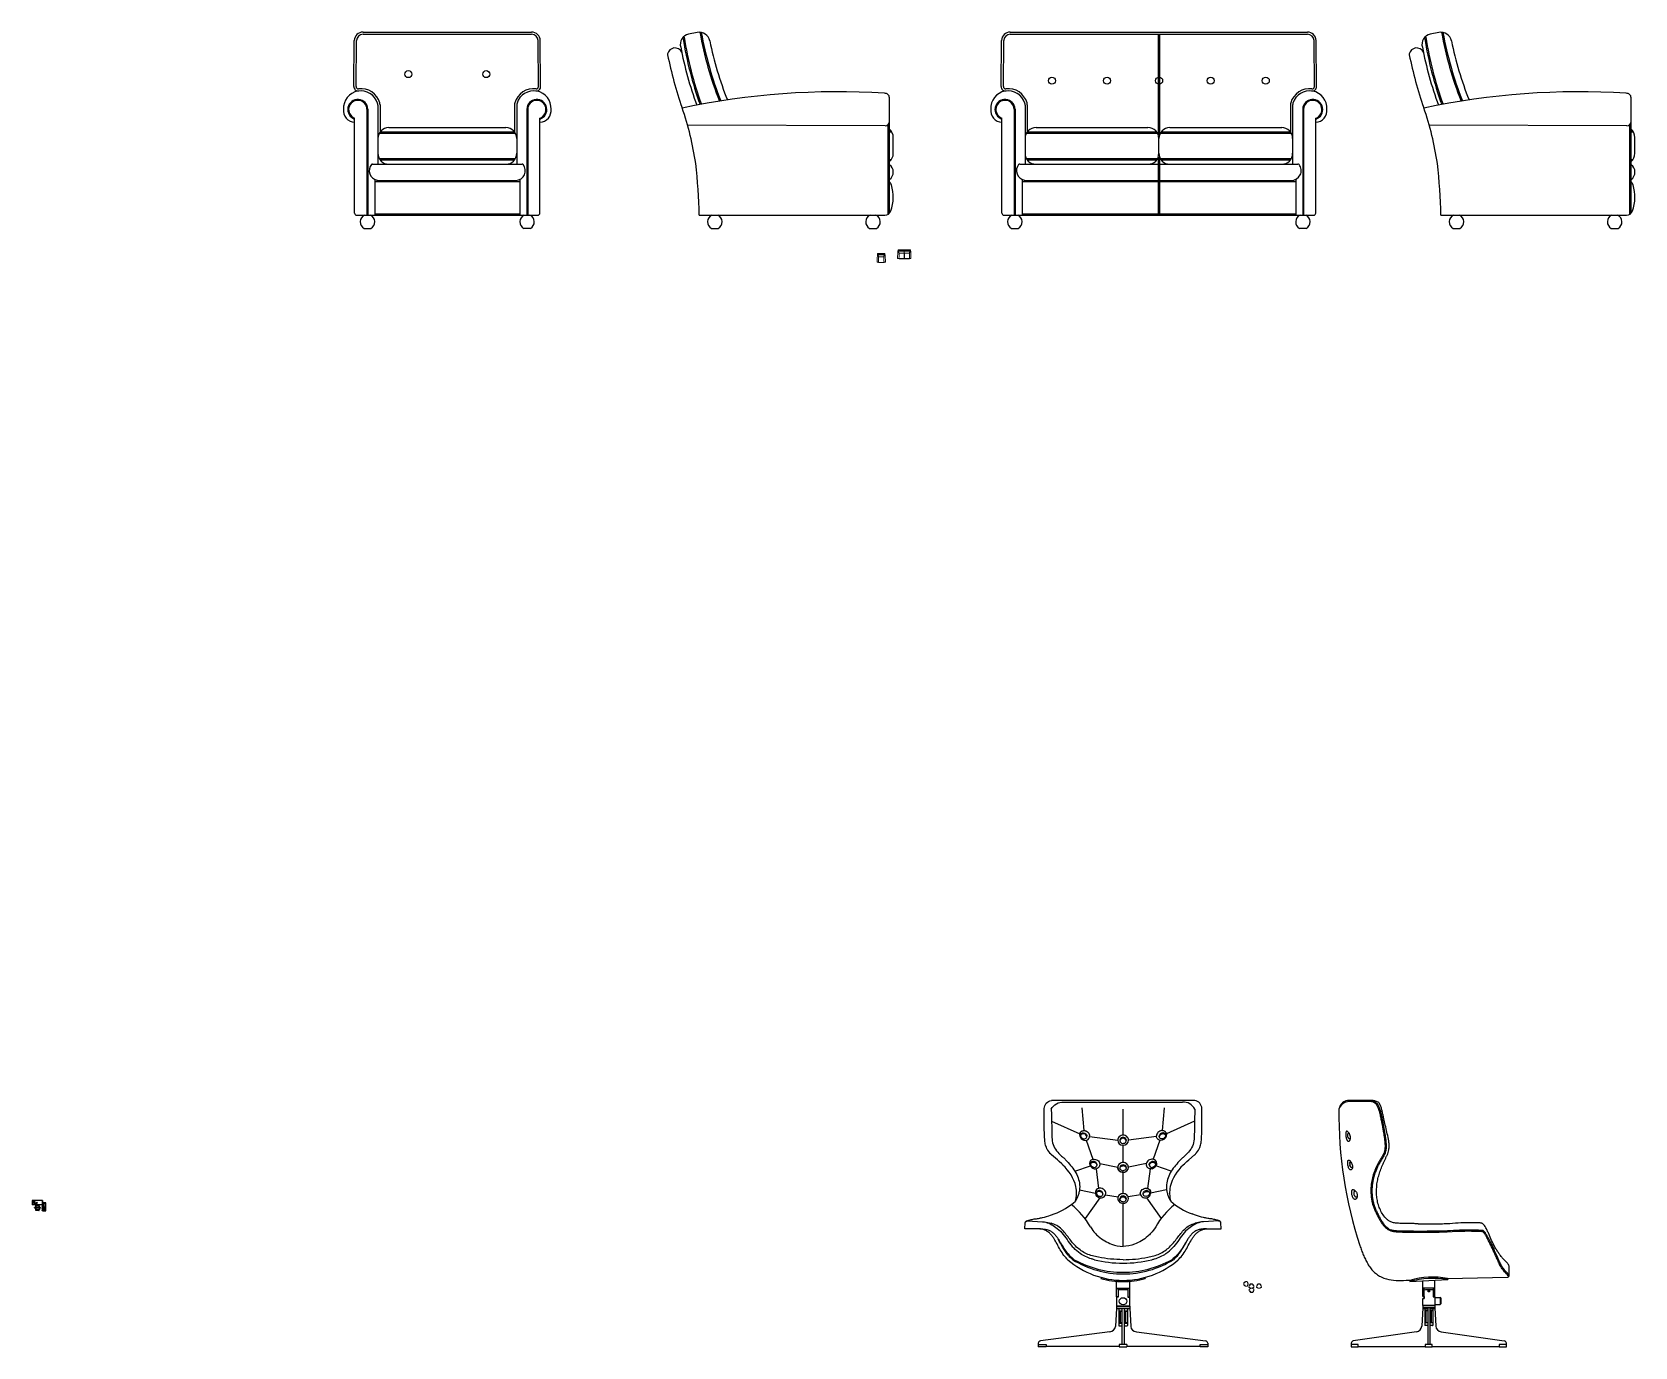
# Model space of a CAD drawing. Header units: inches. Extents: x 327481 to 195042051, y -335014 to 44773228.
# Drawn here: x 372481 to 379832, y -329951 to -323923 of the extents above; entities that cross this region are included whole.
import ezdxf

# ---------------------------------------------------------------- set-up
doc = ezdxf.new("R2010")
doc.units = ezdxf.units.IN
doc.header["$MEASUREMENT"] = 0
doc.layers.add('cad-block.com', color=250, linetype='Continuous')
doc.layers.add('furniture', color=251, linetype='Continuous', lineweight=13)

# ---------------------------------------------------------------- blocks, each defined once
blk = doc.blocks.new('furn040')
at = {"color": 0, "linetype": 'ByBlock', "ltscale": 100}
for p, q in [((-1394.00669377351, -0.002452068292768672), (-1394.00669377351, -600.0024520682928)), ((-1394.00669377351, -0.002452068292768672), (-1394.00669377351, -600.0024520682928)), ((5.993306226489949, -0.002452068292768672), (-1394.00669377351, -0.002452068292689781)), ((5.993306226489949, -0.002452068292768672), (-1394.00669377351, -0.002452068292689781)), ((5.993306226489949, -600.0024520682928), (-1394.00669377351, -600.0024520682928)), ((-1382.00669377351, -0.002452068292768672), (-1382.00669377351, -600.0024520682928)), ((-1344.00669377351, -0.002452068292690512), (-1344.00669377351, -600.0024520682928)), ((-1089.416870202453, -495.8205912158069), (-743.6919914565428, -238.4024203236099)), ((-1013.744820324928, -597.4517626970542), (-1089.416870202453, -495.8205912158069)), ((-1089.372820678065, -974.6867919006909), (-1081.930974660776, -965.8538180042524)), ((-1063.984465522502, -998.3304982107948), (-1089.372820678065, -974.6867919006909)), ((-1081.930974660776, -965.8538180042524), (-1073.098000764337, -973.2956640215416)), ((-1067.047282626198, -948.1878702114045), (-1074.489128643487, -957.0208441078139)), ((-1074.489128643487, -957.0208441078139), (-1065.656154747077, -964.4626901251322)), ((-1073.098000764337, -973.2956640215416), (-1064.572092910166, -980.4788046208851)), ((-1044.31469954997, -965.4845247234043), (-1067.047282626198, -948.1878702114045)), ((-1065.656154747077, -964.4626901251322), (-1057.130246892877, -971.6458307244757)), ((-1036.374977299492, -1019.337868004426), (-1063.984465522502, -998.3304982107948)), ((-1063.239320502142, -516.8732952119085), (-1006.630818063268, -474.7240081614641)), ((-1010.46913990296, -587.7461641544128), (-1063.239320502142, -516.8732952119085)), ((-1051.71112996286, -1001.087869107927), (-1051.71112996286, -966.4378691079037)), ((-1051.71112996286, -966.4378691079037), (-968.4798516477895, -966.4378691079037)), ((-1051.71112996286, -1001.087869107927), (-967.9383431535243, -1001.087869107927)), ((-1038.044945207352, -1002.828123298503), (-1037.766105178642, -1003.063048090698)), ((-1037.766105178642, -1003.063048090698), (-1028.933131282203, -1010.504894107988)), ((-1028.933131282203, -1010.504894107988), (-1036.374977299492, -1019.337868004426)), ((-668.019941579018, -340.0335918048281), (-1013.744820324928, -597.4517626970542)), ((-1013.074691758133, -449.8979790356302), (-966.5961838543794, -415.2912346966973)), ((-1004.205754507906, -461.8093846864999), (-1013.074691758133, -449.8979790356302)), ((-953.8606374641445, -545.5968771039393), (-1010.46913990296, -587.7461641544128)), ((-1006.630818063268, -474.7240081614641), (-953.8606374641445, -545.5968771039393)), ((-957.7272466042109, -427.2026403475379), (-1004.205754507906, -461.8093846864999)), ((-1000.672041331235, -470.2872507817578), (-949.4265449709405, -432.1311250572094)), ((-984.7079780452682, -491.7277490366891), (-1000.672041331235, -470.2872507817578)), ((-933.4624816850323, -453.5716233121407), (-984.7079780452682, -491.7277490366891)), ((-966.5961838543794, -415.2912346966973), (-957.7272466042109, -427.2026403475379)), ((-956.9097541512369, -407.1531351232029), (-772.7832814650524, -270.0571298149648)), ((-947.5973343920109, -419.660158931662), (-956.9097541512369, -407.1531351232029)), ((-956.4798474778568, -530.8835626443092), (-939.1993702580135, -518.0169478545199)), ((-949.8281643438299, -539.8170902853658), (-956.4798474778568, -530.8835626443092)), ((-900.3702269125993, -502.9919366087183), (-949.8281643438299, -539.8170902853658)), ((-949.4265449709405, -432.1311250572094), (-933.4624816850323, -453.5716233121407)), ((-947.6979277630016, -972.5111440673645), (-947.6979277630016, -1222.437176524574)), ((-763.4708617058263, -282.5641536235112), (-947.5973343920109, -419.660158931662)), ((-946.7379788028688, -507.892237092869), (-931.8409958112084, -496.8003129958875)), ((-939.1993702580135, -518.0169478545199), (-946.7379788028688, -507.892237092869)), ((-943.7587583504996, -426.0594659119147), (-729.8384020042054, -266.7796737054073)), ((-889.6582094386599, -498.7190829382221), (-943.7587583504996, -426.0594659119147)), ((-931.8409958112084, -496.8003129958875), (-924.3023872664112, -506.9250237575384)), ((-924.3023872664112, -506.9250237575384), (-907.0219100466261, -494.0584089677491)), ((-907.0219100466261, -494.0584089677491), (-900.3702269125993, -502.9919366087183)), ((-903.6732941283408, -659.7089310565789), (-898.3612307851581, -649.4529823906487)), ((-877.398334577636, -675.0195379985962), (-903.6732941283408, -659.7089310565789)), ((-900.4384740576061, -972.5111440673645), (-900.4384740576061, -1207.791935227753)), ((-898.3612307851581, -649.4529823906487), (-888.1052821191988, -654.7650457338605)), ((-887.7371040987928, -628.9410850588174), (-893.0491674419754, -639.1970337247476)), ((-893.0491674419754, -639.1970337247476), (-882.7932187760161, -644.5090970679303)), ((-675.7378530923074, -339.4392907315982), (-889.6582094386599, -498.7190829382221)), ((-888.1052821191988, -654.7650457338605), (-878.205867232653, -659.89244258916)), ((-856.1765247173753, -643.3467525092128), (-887.7371040987928, -628.9410850588174)), ((-883.8270463438384, -1273.442097656894), (-883.9661068765126, -1308.13466296636)), ((-883.9661068765126, -1308.13466296636), (-880.6614911563083, -1342.669760194025)), ((-872.2891025876306, -1272.914505125635), (-883.8270463438384, -1273.442097656894)), ((-882.7932187760161, -644.5090970679303), (-872.8938038894703, -649.6364939232299)), ((-879.941243236346, -668.923698087252), (-849.9334629952355, -651.5986980872403)), ((-879.941243236346, -668.923698087252), (-851.5131709538546, -718.1625636417593)), ((-879.941243236346, -1298.602040128579), (-862.3324001506699, -1268.102629241679)), ((-849.9334629952355, -1315.92704012859), (-879.941243236346, -1298.602040128579)), ((-871.9790812860156, -1279.694374303683), (-872.2891025876306, -1272.914505125635)), ((-869.6511399313604, -1330.604223906586), (-870.1603914426669, -1319.467380704562)), ((-869.1235474001296, -1342.142167662794), (-869.6511399313604, -1330.604223906586)), ((-858.1131961752108, -1330.076631375327), (-858.6224476864882, -1318.939788173302)), ((-857.5856036439218, -1341.614575131505), (-858.1131961752108, -1330.076631375327)), ((-826.2014121032407, -660.8134651179134), (-856.1765247173753, -643.3467525092128)), ((-849.9334629952355, -651.5986980872403), (-814.0215619743249, -713.7999352518527)), ((-849.9334629952355, -1315.92704012859), (-828.7799108949694, -1279.288013130397)), ((-845.9257651039661, -1310.676896674617), (-846.047659887714, -1341.086982600245)), ((-837.5400250397652, -667.9479655177274), (-831.5134754464234, -671.0694137838145)), ((-831.5134754464234, -671.0694137838145), (-826.2014121032407, -660.8134651179134)), ((-772.7832814650524, -270.0571298149648), (-763.4708617058263, -282.5641536235112)), ((-755.2117318107544, -258.8253554951575), (-743.8900313230029, -250.3954980850745)), ((-746.7862374624151, -270.1411961830222), (-755.2117318107544, -258.8253554951575)), ((-735.4645369746054, -261.7113387729391), (-746.7862374624151, -270.1411961830222)), ((-743.8900313230029, -250.3954980850745), (-735.4645369746054, -261.7113387729391)), ((-743.6919914565428, -238.4024203236099), (-668.019941579018, -340.0335918048281)), ((-729.8384020042054, -266.7796737054073), (-675.7378530923074, -339.4392907315982)), ((-506.3936895422084, -651.5986980872403), (-542.305590563119, -713.7999352518527)), ((-524.8136770909914, -1296.456324431987), (-530.1257404341741, -1306.712273097917)), ((-530.1257404341741, -1306.712273097917), (-500.1506278200686, -1324.178985706589)), ((-506.3936895422084, -1315.92704012859), (-527.5472416424454, -1279.288013130397)), ((-518.7871274979698, -1299.577772697929), (-524.8136770909914, -1296.456324431987)), ((-510.4013874334778, -656.8488415412139), (-510.2794926496717, -626.4387556155561)), ((-510.2794926496717, -626.4387556155561), (-498.741548893493, -625.9111630843254)), ((-506.3936895422084, -651.5986980872403), (-476.3859093010688, -668.923698087252)), ((-476.3859093010688, -1298.602040128579), (-506.3936895422084, -1315.92704012859)), ((-476.3859093010688, -668.923698087252), (-504.8139815835893, -718.1625636417593)), ((-500.1506278200686, -1324.178985706589), (-468.590048438622, -1338.584653157013)), ((-498.741548893493, -625.9111630843254), (-498.2139563622331, -637.4491068405041)), ((-498.2139563622331, -637.4491068405041), (-497.7047048509266, -648.5859500425286)), ((-476.3859093010688, -1298.602040128579), (-493.9947523867158, -1268.102629241679)), ((-475.6656613811065, -624.8559780218056), (-487.2036051373143, -625.3835705530655)), ((-487.2036051373143, -625.3835705530655), (-486.6760126060544, -636.9215143092442)), ((-486.6760126060544, -636.9215143092442), (-486.166761094777, -648.0583575112978)), ((-484.3480712513992, -687.8313639121479), (-484.0380499497842, -694.611233090196)), ((-484.0380499497842, -694.611233090196), (-472.5001061936055, -694.0836405589362)), ((-473.5339337613696, -1323.0166411479), (-483.4333486479154, -1317.889244292601)), ((-478.9288179600408, -1292.50620021706), (-452.6538584091031, -1307.816807159252)), ((-468.2218704181869, -1312.76069248197), (-478.1212853047327, -1307.6332956267)), ((-472.3610456609313, -659.3910752494994), (-475.6656613811065, -624.8559780218056)), ((-463.2779850954394, -1328.328704491083), (-473.5339337613696, -1323.0166411479)), ((-472.5001061936055, -694.0836405589362), (-472.3610456609313, -659.3910752494994)), ((-468.590048438622, -1338.584653157013), (-463.2779850954394, -1328.328704491083)), ((-457.9659217522858, -1318.072755825153), (-468.2218704181869, -1312.76069248197)), ((-452.6538584091031, -1307.816807159252), (-457.9659217522858, -1318.072755825153)), ((-455.8886784798378, -972.5111440673645), (-455.8886784798378, -1207.791935227753)), ((-408.6292247744423, -972.5111440673645), (-408.6292247744423, -1222.437176524574)), ((-304.6160225745552, -1001.087869107927), (-388.3888093877031, -1001.087869107927)), ((-304.6160225745552, -966.4378691079037), (-387.8473008934088, -966.4378691079037)), ((-330.6881507720536, -960.2210498015629), (-324.4622703590576, -950.4926936668926)), ((-324.9716224800359, -963.8794707136985), (-330.6881507720536, -960.2210498015629)), ((-324.4622703590576, -950.4926936668926), (-294.3480972122779, -967.7185463676869)), ((-311.1666291247966, -1001.933565565472), (-284.7697747900529, -1017.033044548938)), ((-304.6160225745552, -966.4378691079037), (-304.6160225745552, -1001.087869107927)), ((-288.2722505117272, -1001.078808001272), (-297.6624138869956, -995.0693616545468)), ((-294.3480972122779, -967.7185463676869), (-266.0921335510357, -987.8479761449271)), ((-282.046370098702, -991.3504518666014), (-291.4365334739705, -985.3410055198765)), ((-278.5438943770569, -1007.304688414268), (-288.2722505117272, -1001.078808001272)), ((-284.7697747900529, -1017.033044548938), (-278.5438943770569, -1007.304688414268)), ((-272.3180139640608, -997.5763322795974), (-282.046370098702, -991.3504518666014)), ((-266.0921335510357, -987.8479761449271), (-272.3180139640608, -997.5763322795974)), ((-46.878195466139, -886.5021425234154), (-43.99206126383797, -876.4065875923552)), ((-23.2518360378017, -894.5461543115671), (-46.878195466139, -886.5021425234154)), ((-25.08039385198208, -1297.57037384939), (-46.63273335191479, -1320.596488859883)), ((-46.63273335191479, -1320.596488859883), (-39.33279341745947, -1328.143731863354)), ((-44.00669377351005, -0.002452068292768672), (-44.00669377351005, -600.0024520682928)), ((-43.99206126383797, -876.4065875923552), (-33.89650633280689, -879.2927217946271)), ((-38.21979285923589, -856.2154777302057), (-41.10592706159514, -866.3110326612659)), ((-41.10592706159514, -866.3110326612659), (-31.01037213050586, -869.197166863567)), ((-39.33279341745947, -1328.143731863354), (-31.78555041401705, -1320.843791928899)), ((-7.502422559729894, -863.3672937428637), (-38.21979285923589, -856.2154777302057)), ((-33.89650633280689, -879.2927217946271), (-24.15190931614779, -882.0785235588264)), ((-32.03285348300415, -1335.690974866826), (-24.48561047956173, -1328.391034932371)), ((-24.73291354854882, -1343.238217870297), (-32.03285348300415, -1335.690974866826)), ((-31.78555041401705, -1320.843791928899), (-24.50067680796201, -1313.797624244937)), ((-31.01037213050586, -869.197166863567), (-23.15951844463416, -871.4415821032017)), ((-24.95167740610486, -1319.970022964641), (-24.83180911066302, -1289.970262439048)), ((405.044890127072, -1321.688135199482), (-24.95167740610486, -1319.970022964641)), ((405.0848462255817, -1311.688215024304), (-24.91172130762425, -1309.970102789433)), ((405.164758422572, -1291.688374673919), (-24.83180911066302, -1289.970262439048)), ((1.726277662426583, -1320.076618515537), (-24.73291354854882, -1343.238217870297)), ((-24.48561047956173, -1328.391034932371), (-17.20073687356489, -1321.344867248379)), ((-24.0526651902037, -1094.971819022816), (-24.25244568266498, -1144.971419898793)), ((-24.25244568266498, -1144.971419898793), (-9.252565419839812, -1145.031354046514)), ((-24.0526651902037, -1094.971819022816), (-23.85288469780062, -1044.972218146868)), ((-24.0526651902037, -1094.971819022816), (-24.0526651902037, -1094.971819022816)), ((-24.0526651902037, -1094.971819022816), (-24.0526651902037, -1094.971819022816)), ((-23.85288469780062, -1044.972218146868), (-8.85300443500455, -1045.032152294618)), ((-23.27352126974438, -899.9733756066125), (-23.15365297430253, -869.9736150810204)), ((406.7230462634907, -901.6914878414536), (-23.27352126974438, -899.9733756065834)), ((-23.19360907278315, -879.9735352562275), (406.8029584604519, -881.6916474910977)), ((-23.15365297430253, -869.9736150810204), (406.8429145589325, -871.6917273158906)), ((-9.831928847896052, -1290.030196586798), (-8.273641006977414, -900.0333097543335)), ((391.7231660006655, -901.6315536937327), (-9.831928847896052, -1290.030196586798)), ((-8.273641006977414, -900.0333097543335), (390.1648781597469, -1291.628440526198)), ((12.31752466862963, -870.1153451991268), (-7.502422559729894, -863.3672937428637)), ((-6.006693773510051, -0.002452068292768672), (-6.006693773510051, -600.0024520682928)), ((5.993306226489949, -600.0024520682928), (5.993306226489949, -0.002452068292768672)), ((455.9933062264899, -300.0024520682928), (5.993306226489949, -300.0024520682928)), ((5.993306226489949, -300.0024520682928), (455.9933062264899, -300.0024520682928)), ((5.993306226489949, -300.0024520682928), (5.993306226489949, -700.0024520682928)), ((5.993306226489949, -700.0024520682928), (5.993306226489949, -300.0024520682928)), ((5.993306226489949, -312.0024520682928), (455.9933062264899, -312.0024520682928)), ((5.993306226489949, -350.0024520682928), (455.9933062264899, -350.0024520682928)), ((5.993306226489949, -410.0024520682928), (5.993306226489949, -440.0024520682928)), ((5.993306226489949, -1400.002452068293), (5.993306226489949, -700.0024520682928)), ((5.993306226489949, -700.0024520682928), (5.993306226489949, -1400.002452068293)), ((5.993306226489949, -1350.002452068293), (455.9933062264899, -1350.002452068293)), ((5.993306226489949, -1388.002452068293), (455.9933062264899, -1388.002452068293)), ((5.993306226489949, -1400.002452068293), (455.9933062264899, -1400.002452068293)), ((215.9933062264899, -700.0024520682928), (215.9933062264899, -350.0024520682928)), ((215.9933062264899, -1350.002452068293), (215.9933062264899, -700.0024520682928)), ((245.9933062264899, -700.0024520682928), (245.9933062264899, -350.0024520682928)), ((245.9933062264899, -1350.002452068293), (245.9933062264899, -700.0024520682928)), ((369.5737124841398, -1321.546405081404), (389.3936597124994, -1328.294456537638)), ((380.1649594903429, -871.5851317649649), (406.6241507013183, -848.4235324102629)), ((391.7231660006655, -901.6315536937327), (390.1648781597469, -1291.628440526198)), ((406.3768476323312, -863.2707153481606), (399.0919740263344, -870.3168830321229)), ((405.1647584225138, -1291.688374673919), (405.044890127072, -1321.688135199482)), ((412.9016092832753, -1322.464583416964), (405.0507555974036, -1320.2201681773)), ((415.7877434855764, -1312.369028485875), (406.0431464689173, -1309.583226721705)), ((413.9240906357736, -855.9707754137053), (406.3768476323312, -863.2707153481606)), ((413.6767875667865, -870.8179583516321), (406.3919139607315, -877.8641260355944)), ((406.6241507013183, -848.4235324102629), (413.9240906357736, -855.9707754137053)), ((406.8429145589325, -871.6917273158906), (406.7230462634616, -901.6914878414827)), ((406.7526476548956, -894.2830680279585), (406.9716310047515, -894.0913764311408)), ((406.9716310047515, -894.0913764311408), (428.5239705046843, -871.0652614206483)), ((421.2240305702289, -863.5180184171477), (413.6767875667865, -870.8179583516321)), ((415.9933062264899, -300.0024520682928), (445.9933062264899, -300.0024520682928)), ((428.5239705046843, -871.0652614206483), (421.2240305702289, -863.5180184171477)), ((455.9933062264899, -700.0024520682928), (455.9933062264899, -300.0024520682928)), ((455.9933062264899, -1400.002452068293), (455.9933062264899, -700.0024520682928))]:
    blk.add_line(p, q, dxfattribs=at)
at = {"color": 0, "linetype": 'ByBlock'}
for p, q in [((-1314.10585932006, -393.8605934168334), (-940.5436567722645, -20.29839086903769)), ((-1313.454807285894, -401.3021522191768), (-1314.10585932006, -393.8605934168334)), ((-1232.528698920793, -211.1257975611904), (-1181.949881192605, -261.7046152893784)), ((-1168.619425646588, -222.49454253155), (-1205.375023693265, -179.9258169154077)), ((-1200.562886116579, -175.1136793387211), (-1198.539733407451, -177.1368320478484)), ((-1200.158255574753, -174.7090487968954), (-1198.539733407451, -176.3275709641974)), ((-1167.787812228713, -275.8666842532709), (-1143.509979719182, -300.1445167628012)), ((-1164.955398435934, -204.247078350157), (-1164.550767894109, -203.8424478083317)), ((-1164.955398435934, -204.247078350157), (-1149.386780567003, -219.8156962190878)), ((-1164.550767894109, -203.8424478083317), (-1144.319240802834, -224.0739748996068)), ((-1162.527615184981, -205.8656005174593), (-1128.538649671639, -171.8766350041169)), ((-1159.695201392203, -134.2459946143454), (-1158.076679224901, -135.8645167816474)), ((-1159.290570850377, -133.8413640725197), (-1157.26741814125, -135.864516781647)), ((-1111.909707657548, -165.7848245425098), (-1154.47843327369, -129.0292264958327)), ((-1130.561802380766, -169.8534822949894), (-1130.157171838941, -169.4488517531637)), ((-1130.561802380766, -169.8534822949894), (-1110.330275289491, -190.0850093862645)), ((-1130.157171838941, -169.4488517531637), (-1114.58855397001, -185.0174696220945)), ((-1123.278452627907, -101.8755512683047), (-1072.69963489972, -152.4543689964926)), ((-1058.537565935827, -166.6164379603852), (-1034.259733426297, -190.8942704699155)), ((-933.102097969921, -20.94944290320461), (-940.5436567722645, -20.29839086903769))]:
    blk.add_line(p, q, dxfattribs=at)
for points in [[(-1303.339043740256, -411.4179157648143), (-922.9863344242838, -31.06520644884199), (-933.102097969921, -20.94944290320461), (-1313.454807285894, -401.3021522191768), (-1303.339043740256, -411.4179157648143)], [(-1232.528698920793, -186.8479650516604), (-1147.556285137437, -101.8755512683049)], [(-1205.375023693265, -179.9258169154077), (-1154.47843327369, -129.0292264958327)], [(-1198.539733407451, -177.1368320478484), (-1157.26741814125, -135.864516781647)], [(-1198.539733407451, -176.3275709641974), (-1158.076679224901, -135.8645167816474)], [(-1119.232147209652, -300.1445167628012), (-1034.259733426297, -215.1721029794458)]]:
    blk.add_lwpolyline(points, dxfattribs=at)
for points in [[(-1168.619425646588, -222.49454253155, 0.2636661373744277), (-1159.019402035504, -227.0893211359653), (-1155.724157956954, -226.1530736090389), (-1149.386780567003, -219.8156962190878)], [(-1111.909707657548, -165.7848245425098, -0.2636661373744277), (-1107.314929053132, -175.384848153594), (-1108.251176580059, -178.6800922321437), (-1114.58855397001, -185.0174696220945)]]:
    blk.add_lwpolyline(points, format="xyb", dxfattribs=at)
for centre, radius in [((-1230.295900084971, -189.971364089914), 1.725463118588551), ((-1220.180136539333, -179.8556005442763), 1.725463118588551), ((-1210.064372993696, -169.7398369986389), 1.725463118588551), ((-1199.948609448058, -159.6240734530012), 1.725463118588551), ((-1189.83284590242, -149.5083099073635), 1.725463118588551), ((-1179.717082356783, -139.3925463617261), 1.725463118588551), ((-1169.601318811145, -129.2767828160885), 1.725463118588551), ((-1159.485555265508, -119.161019270451), 1.725463118588551), ((-1143.540398167544, -241.5035066464645), 1.144468), ((-1092.900743542634, -190.8638520215544), 1.144468)]:
    blk.add_circle(centre, radius, dxfattribs=at)
at = {"color": 0, "linetype": 'ByBlock', "ltscale": 100}
blk.add_circle((190.9456185764138, -1095.830875140266), 5, dxfattribs=at)
at = {"color": 0, "linetype": 'ByBlock', "ltscale": 0.7}
blk.add_circle((190.9456185764138, -1095.830875140266), 5, dxfattribs=at)
at = {"color": 0, "linetype": 'ByBlock'}
for centre, start, end in [((-1220.389782666028, -198.9868813064254), 135.0000000000046, 224.9999999999954), ((-1135.417368882672, -114.0144675230699), 44.9999999999954, 135.0000000000046), ((-1131.371063464417, -288.0056005080362), 224.9999999999954, 315.0000000000046), ((-1046.398649681062, -203.0331867246807), 315.0000000000046, 44.9999999999954)]:
    blk.add_arc(centre, 17.16702, start, end, dxfattribs=at)
at = {"color": 0, "linetype": 'ByBlock', "ltscale": 100}
for centre, radius, start, end in [((-1051.711129962889, -983.7628691078862), 13.27363731185746, 90, 270), ((-1051.711129962889, -983.7628691078862), 5.775000000002191, 90, 270), ((-783.5595642757689, -3017.696997379739), 2068.711984182179, 95.12315570008276, 97.44777709314282), ((-783.5595642753906, 1050.171259163821), 2068.711984182138, 262.5522229068572, 264.9000247937855), ((-366.1247258656222, -974.3535241885693), 602.4071340475632, 167.9350466413745, 195.112554014151), ((1174.800452956915, -781.4740462669579), 2131.078259683239, 178.4582682287112, 185.1430924102006), ((-931.2215822852886, -730.1867921029625), 25.02690884189436, 23.36462814695905, 166.0119088221564), ((-923.4131671678188, -1216.387666708411), 25.02690884189788, 193.9880911778436, 271.9851913815862), ((-924.9524388584105, -1215.661346418958), 25.74610849724761, 268.5805789657542, 17.79753814114941), ((1253.186799103089, -779.5997838283365), 2162.248045462355, 178.4274445392473, 185.1186185264398), ((-873.9823365027696, -1224.012590734579), 36.80258856774196, 198.6123116913182, 238.7576330632108), ((-678.1635762668011, -2044.617184177769), 1317.733883221343, 90, 100.0809497100776), ((-678.1635762695951, -2044.617184177769), 1337.733883221343, 90, 99.91124842883337), ((-881.9205388902483, -1238.752439665201), 20.10139260313092, 67.82582184459837, 236.31144579202), ((-876.7362302747933, -1147.941424684919), 28.43520518030344, 210.9997809673653, 288.2701313605393), ((-678.1635762668593, -2270.55097747859), 1317.733883221343, 90, 99.71421447803414), ((-846.2667325681105, -1177.863460391993), 54.17398943799508, 179.4780403820382, 228.8421971452842), ((-859.3326868439472, -1164.848811268574), 42.97050824023464, 196.9411347258967, 273.1092067263529), ((-678.5014684302878, -774.374597028771), 526.7830543917011, 245.9634552614926, 270.0367509842752), ((1030.577054434965, 124.4797980992298), 2068.711984181902, 202.5522229060657, 204.0646166721277), ((1030.577054435606, -2092.005536314711), 2068.711984182366, 156.4846308706069, 157.4477770939343), ((-864.9373531157762, -660.261198087217), 13.27363731185746, 30.00000000042346, 210.0000000004235), ((-864.9373531158053, -1307.264540128555), 13.27363731185746, 149.9999999995766, 329.9999999995766), ((-820.6032686608232, -1142.031964747701), 94.80232480560147, 235.4751323029331, 262.461906823324), ((-864.9373531157762, -660.261198087217), 5.775000000002191, 30.00000000042346, 210.0000000004235), ((-864.9373531158053, -1307.264540128555), 5.775000000002191, 149.9999999995766, 329.9999999995766), ((-701.3679825544968, -1942.13995363086), 785.0463545828023, 88.35523667056957, 102.2413796712271), ((-840.6266801785241, -1254.629703933548), 20.10139260313092, 67.82582184459837, 236.31144579202), ((-801.734334623543, -3861.647739507578), 2654.467089988154, 87.33180243860158, 91.19302013753921), ((-2492.300194979311, -1909.454330172797), 2068.711984181825, 35.33891496297257, 37.44777709245623), ((-2492.300194979252, -58.07140804352821), 2068.711984181443, 322.5522229075438, 323.7681333931862), ((-667.0215878897143, -324.7700022062636), 926.2448545356091, 259.6746163850037, 269.3107607538878), ((-678.1635762677906, -2044.617184177798), 1337.733883221386, 80.08875157116665, 90), ((-678.1635762706428, -2044.617184177798), 1317.733883221386, 79.91905028992242, 90), ((-678.1635762705846, -2270.550977478619), 1317.733883221386, 80.28578552196589, 90), ((-554.5928179138718, -3861.647739507694), 2654.467089988256, 88.8069798624608, 92.66819756139842), ((-689.3055646477296, -324.7700022062054), 926.2448545356533, 270.6892392461122, 280.3253836149963), ((-677.8256841071561, -774.374597028771), 526.7830543917011, 269.9632490157248, 294.0365447385074), ((-654.959169982918, -1942.13995363086), 785.0463545828023, 77.7586203287729, 91.64476332943046), ((1135.973042442274, -1909.454330172826), 2068.711984182137, 142.5522229075438, 144.6610850370274), ((1135.973042442507, -58.07140804408118), 2068.711984181652, 216.2318666053122, 217.4477770924562), ((-535.7238838765916, -1142.031964747701), 94.8023248056056, 277.538093176676, 304.524867697067), ((-515.7004723588616, -1254.629703933548), 20.10139260312689, 303.68855420798, 112.1741781554016), ((-491.3897994216677, -660.2611980872462), 13.27363731185746, 329.9999999995766, 149.9999999995766), ((-491.3897994216095, -1307.264540128555), 13.27363731185746, 210.0000000004235, 30.00000000042346), ((-496.9944656934385, -1164.848811268574), 42.97050824023464, 266.8907932736471, 343.0588652741033), ((-2386.904206972788, 124.4797980988224), 2068.711984182121, 335.9353833278723, 337.4477770939343), ((-491.3897994216677, -660.2611980872462), 5.775000000002191, 329.9999999995766, 149.9999999995766), ((-491.3897994216095, -1307.264540128555), 5.775000000002191, 210.0000000004235, 30.00000000042346), ((-2386.904206973573, -2092.005536314944), 2068.711984182985, 22.55222290606566, 23.51536912939311), ((-479.5909222626215, -1147.941424684919), 28.43520518030344, 251.7298686394606, 329.0002190326347), ((-474.4066136471374, -1238.752439665201), 20.10139260313092, 303.68855420798, 112.1741781554016), ((-510.0604199692752, -1177.863460391993), 54.17398943799988, 311.1578028547158, 0.5219596179618188), ((-482.3448160346161, -1224.01259073455), 36.80258856775063, 301.2423669367892, 341.3876883086818), ((-431.3747136789752, -1215.661346418958), 25.74610849725454, 162.2024618588506, 271.4194210342457), ((-2609.513951640532, -779.5997838282492), 2162.248045462354, 354.8813814735602, 1.572555460752743), ((-425.1055702521262, -730.1867921029625), 25.0269088418873, 13.98809117784357, 156.635371853041), ((-432.913985369596, -1216.387666708411), 25.02690884189788, 268.0148086184137, 346.0119088221564), ((-2531.127605494301, -781.4740462668997), 2131.078259683244, 354.8569075897994, 1.541731771288811), ((-990.2024266756052, -974.3535241885693), 602.4071340475632, 344.8874459858491, 12.06495335862551), ((-572.7675882617332, 1050.171259163355), 2068.711984181627, 275.0999752062144, 277.4477770931428), ((-572.7675882618496, -3017.69699737936), 2068.711984181815, 82.5522229068572, 84.87684429991727), ((-304.6160225745552, -983.7628691078862), 13.27363731185746, 270, 90), ((-304.6160225745552, -983.7628691078862), 5.775000000002191, 270, 90), ((-12.26232936950692, -880.0172127337137), 12.0669430107795, 154.7149797603939, 204.82715585966), ((-13.04109443987545, -1310.01753356171), 12.0669430107795, 235.7375498027839, 303.8045857927456), ((-12.26232936950692, -880.0172127337137), 12.0669430107795, 55.7375498027839, 123.804585816795), ((394.1535665222764, -1311.644537546817), 12.0669430107795, 235.7375498027839, 303.8045858167949), ((394.9323315926449, -881.6442167188507), 12.0669430107795, 55.7375498027839, 123.8045857927456), ((394.1535665222764, -1311.644537546817), 12.0669430107795, 334.7149797603939, 24.82715585965994)]:
    blk.add_arc(centre, radius, start, end, dxfattribs=at)
blk = doc.blocks.new('wdegshd')
at = {"layer": 'furniture', "color": 0, "ltscale": 60}
for p, q in [((377472.7693910799, -331242.8704585203), (377473.6009659545, -331235.2920807774)), ((377475.3520211327, -331232.9815449764), (377476.1423003055, -331233.3351770699)), ((377478.1804865311, -331244.9489118574), (377478.1779344439, -331244.9468169056)), ((377491.0941747791, -331244.1697260393), (377491.0928417197, -331244.1708996563)), ((377491.6768367661, -331231.4472097833), (377491.6709262977, -331231.4383526583)), ((377493.0331949096, -331232.9814359905), (377492.2480138562, -331233.3326512201)), ((377495.6023326011, -331242.8721106041), (377494.7680244024, -331235.2920807776))]:
    blk.add_line(p, q, dxfattribs=at)
for points, start_tangent, end_tangent in [([(377472.7693910799, -331242.8704585203), (377473.8001772779, -331242.968404352), (377474.316649232, -331243.0194949377), (377474.8302600286, -331243.0932999339), (377475.3239722574, -331243.2159195446), (377475.7519956948, -331243.3965213516), (377476.073195562, -331243.6189245476), (377476.3188024905, -331243.8542784363), (377476.7206470319, -331244.3231721094), (377477.1311571731, -331244.7659771659), (377477.6636886371, -331245.1583076994), (377478.3554957583, -331245.504702426), (377479.1943829245, -331245.8257395434), (377480.1256405834, -331246.1111561727), (377481.1072819792, -331246.3364953814), (377482.1183422634, -331246.4919487417), (377484.1845747484, -331246.6122519377), (377485.2219222901, -331246.5830314405), (377486.2512582519, -331246.494598118), (377487.2625370554, -331246.3394193918), (377488.2439514343, -331246.1132017943), (377489.1759551314, -331245.828977483), (377490.0173850043, -331245.5091904767), (377490.7111806936, -331245.163175106), (377491.2448522515, -331244.772772307), (377491.6550343268, -331244.3315552672), (377492.0541188751, -331243.8623610516), (377492.2983859843, -331243.6264581128), (377492.6215808354, -331243.4040353119), (377493.0487918101, -331243.2226631507), (377493.5417617432, -331243.0984425071), (377494.0548546839, -331243.0215192802), (377494.5712296876, -331242.9687884043), (377494.8283040347, -331242.9483666501), (377495.0865972394, -331242.9249707088), (377495.6023326011, -331242.8721106041)], (0.993409218726425, -0.1146216565460218), (0.9937019288535973, 0.1120556852312288)), ([(377495.450764976, -331242.8861668307), (377494.9345244797, -331242.9366178361), (377494.420571318, -331242.9804694612), (377493.9304452093, -331243.0344603194), (377493.4259748199, -331243.1197777819), (377492.9680215791, -331243.2471467357), (377492.5369840795, -331243.4449297948), (377491.9926070604, -331243.8970833119), (377491.5892821892, -331244.3503614192), (377491.3892764085, -331244.5671962768), (377491.1685626948, -331244.7728608529), (377490.6247323415, -331245.1509914486), (377489.9276799235, -331245.4939785267), (377489.0966096825, -331245.8124831312), (377488.1785538477, -331246.0915413226), (377487.2125975714, -331246.3096135532), (377486.21754362, -331246.4561034596), (377485.206446285, -331246.5382244922), (377484.1896864214, -331246.5650766496), (377482.1620076564, -331246.4547522984), (377481.1672989376, -331246.3085099668), (377480.2065278321, -331246.0926623725), (377478.4591198231, -331245.4907889739), (377477.7704293106, -331245.1482977337), (377477.2288405144, -331244.7675096372), (377476.8080877433, -331244.3447005234), (377476.4002567818, -331243.8933821312), (377475.8457183475, -331243.4395010796), (377475.4304670295, -331243.2481704861), (377474.959783364, -331243.1167068493), (377473.9608958649, -331242.9807261927), (377473.4445945669, -331242.9359249183), (377472.9348147213, -331242.8861673401)], (-0.9946921801974363, -0.1028954160984391), (-0.9946330569333479, 0.1034653664538219)), ([(377473.2060024241, -331242.886183088), (377473.682338784, -331242.9325303643), (377474.1604774029, -331242.9827695733), (377474.6340167648, -331243.0509576936), (377475.0932756314, -331243.1344113061), (377475.9549504376, -331243.3676125767), (377476.632699533, -331243.6703385203), (377477.1261508937, -331244.0172116374), (377477.5639339843, -331244.402834072), (377478.045976419, -331244.8353184667), (377478.6390662728, -331245.2983799446), (377479.3985171925, -331245.7344270911), (377480.2931064428, -331246.07074227), (377481.2503551993, -331246.2995467994), (377482.2309960093, -331246.432271593), (377483.2132758955, -331246.4964462765), (377484.1920065996, -331246.5158707324), (377485.1710412082, -331246.4965178177), (377486.1534357921, -331246.4319997201), (377487.1341031557, -331246.2989191383), (377488.093975386, -331246.0706700048), (377488.9927918002, -331245.7339313536), (377489.7533214676, -331245.2974118945), (377490.8358885411, -331244.4043910239), (377491.2684367676, -331244.0187347194), (377491.7549623833, -331243.6724048146), (377492.4320932598, -331243.3711515638), (377493.2939383519, -331243.1363316394), (377493.7511968148, -331243.051582567), (377494.2242057067, -331242.9819475567), (377494.7010853122, -331242.9327336423), (377495.1798593944, -331242.8861518838)], (0.9953601136179329, -0.09621977041386022), (0.9953028108748389, 0.09681071564989611)), ([(377478.1779345604, -331244.9468169832), (377477.6771255445, -331244.5059933248), (377477.2285487753, -331244.1030822883), (377476.7357751671, -331243.7327174622), (377476.4258642864, -331243.5598068493), (377476.0454648873, -331243.3998880192), (377475.1433928392, -331243.1448854987), (377474.6643298336, -331243.055897781), (377474.1802559758, -331242.9852639771), (377473.6933414624, -331242.9336416197), (377473.2060024953, -331242.886183561)], (-0.7695788970018367, 0.6385517373631023), (-0.9955589688582115, 0.09413999960683504)), ([(377475.6658062348, -331231.3052973403), (377475.3806870937, -331231.8294122508), (377475.2775110345, -331232.1277771309), (377475.2503268258, -331232.3332829184), (377475.2403552193, -331232.5250326585), (377475.2394346735, -331232.710058793), (377475.2461905791, -331232.794948496), (377475.262704106, -331232.8713851877), (377475.2944665311, -331232.9355239047), (377475.3523518424, -331232.9816917502)], (-0.5258874142560714, -0.8505541884718828), (0.9144123705790984, -0.4047839133808477)), ([(377475.6658062348, -331231.3052973403), (377475.8470826093, -331231.026175894), (377476.2935880077, -331230.4325099269), (377476.7199522533, -331229.8541175561), (377477.1424760634, -331229.2829038802), (377477.5904929696, -331228.7095892586), (377478.0933365037, -331228.1248940509), (377478.6697912582, -331227.5302175094)], (0.5675537364555888, 0.8233363566825532), (0.7141056126692122, 0.7000379803655865)), ([(377476.1436136989, -331233.3357827135), (377476.3363555, -331233.3667137888), (377476.5743885735, -331233.3245383896), (377476.8578259644, -331233.2283744465), (377477.1636358087, -331233.1014048043), (377477.7707772441, -331232.8271130315), (377478.3303511972, -331232.5549804291), (377478.5854468483, -331232.4245127956), (377478.8169597285, -331232.3030360837), (377479.0158663486, -331232.1955473088), (377479.1730271317, -331232.1070233731), (377479.2805115813, -331232.0416995626), (377479.3392489547, -331231.994739654)], (0.909904013089053, -0.4148188604251705), (0.6030554155806616, 0.7976992953104795)), ([(377479.3402785864, -331231.9930149077), (377479.3298879944, -331232.0033051968), (377479.3047728486, -331232.0207575659), (377479.2656961376, -331232.0450209095), (377479.2131929659, -331232.0757979738), (377479.1482828961, -331232.112529367), (377479.0721813694, -331232.1545524284), (377478.8900180008, -331232.2525917915), (377478.6747396686, -331232.365416859), (377478.4356503192, -331232.4877982973), (377478.1795362879, -331232.6156835589), (377477.9108446283, -331232.7449666258), (377477.6319028664, -331232.8735812893), (377477.341851525, -331233.0028979426), (377477.0485432618, -331233.1283782622), (377476.7739692287, -331233.232776475), (377476.5389030661, -331233.2974672813), (377476.4427086365, -331233.3108919041), (377476.3624611921, -331233.3106766463), (377476.2591153134, -331233.2684392086), (377476.2246501383, -331233.1787178401), (377476.2289240354, -331233.0591112988), (377476.247709653, -331232.9323771348), (377476.2689107702, -331232.8003599733), (377476.287172774, -331232.6706162305), (377476.3148671836, -331232.4186179), (377476.3234616265, -331232.2997047169), (377476.3284138418, -331232.187191455), (377476.3387060162, -331232.0783182917), (377476.380208575, -331231.9438628058), (377476.4982489868, -331231.7380374268), (377476.7214413641, -331231.4294458573)], (-0.3657682318891988, -0.9307059688970784), (0.6197100003803715, 0.7848308833300077)), ([(377491.6709264024, -331231.438352333), (377490.8850081922, -331230.4485450198), (377490.4955218858, -331229.959864009), (377490.1047915794, -331229.4719116675), (377489.6979813654, -331228.9965981338), (377489.4792517386, -331228.7726302674), (377489.2380177649, -331228.5729838535), (377488.9642004416, -331228.4190118335), (377488.6611100908, -331228.3259364352), (377488.3458896682, -331228.2714679867), (377488.030022155, -331228.216983763), (377487.7141277763, -331228.1615897188), (377487.3973490614, -331228.1105407128), (377486.7598072213, -331228.0339834421), (377486.119383839, -331227.9816761918), (377485.4777249602, -331227.9447838079), (377484.1924042535, -331227.917617881), (377482.90706555, -331227.9444750793), (377482.2653972288, -331227.9812074118), (377481.624979486, -331228.0336115904), (377480.9873613587, -331228.1096509169), (377480.6703977655, -331228.1596436588), (377480.35440694, -331228.2144926221), (377480.0388774689, -331228.2706653439), (377479.7243819842, -331228.3289982053), (377479.4212169368, -331228.4225163271), (377479.1459929139, -331228.5741409447), (377478.9033416069, -331228.7719939999), (377478.6838948032, -331228.9952215523), (377478.2772614725, -331229.4707265228), (377477.8873047836, -331229.959290356), (377477.4982408613, -331230.4482037333), (377476.712973622, -331231.4384873758)], (-0.613020403763658, 0.790067075993831), (-0.6128900056029576, -0.7901682359042324)), ([(377491.0928421408, -331244.1708999644), (377490.5851252843, -331244.6311995582), (377489.9841237107, -331245.130783863), (377489.2285129523, -331245.6165590105), (377488.2989982833, -331246.0061910754), (377487.2665705228, -331246.2738905522), (377486.189504119, -331246.4285147006), (377485.0958679708, -331246.4994386429), (377483.9982322379, -331246.5151124438), (377482.9013597256, -331246.4816771801), (377481.8115606028, -331246.3859188127), (377480.747032672, -331246.1935001556), (377479.7443842998, -331245.8820101107), (377478.8714673847, -331245.4506102807), (377478.180486674, -331244.9489116934)], (-0.7443595291626063, -0.6677790737548035), (-0.7700871806689259, 0.6379386601934274)), ([(377478.6697911834, -331227.5302175827), (377479.0742078764, -331227.2224007176), (377479.4747304889, -331227.0458521628), (377480.1962559851, -331226.8987477385), (377480.551656202, -331226.8693250566), (377480.9276348897, -331226.8506783782), (377481.7197188206, -331226.8404389567), (377482.5258311554, -331226.8535377478), (377483.3503191979, -331226.8693670646), (377484.1864685463, -331226.8759656741), (377485.0229882796, -331226.869418431), (377485.8476835519, -331226.8536189154), (377486.6541979545, -331226.8403448039), (377487.4476179602, -331226.8511257981), (377487.8243185204, -331226.8693574202), (377488.1801141037, -331226.8974473481), (377488.9013052051, -331227.0442381115), (377489.3017850547, -331227.2229817334), (377489.7062781666, -331227.5276321079)], (0.7141055799092647, 0.7000380137838605), (0.7207721195617054, -0.6931720938284566)), ([(377491.6621147396, -331231.4289434715), (377491.8940611683, -331231.7494133956), (377491.9997506431, -331231.9359233102), (377492.039654849, -331232.0664613541), (377492.0479910612, -331232.1708761089), (377492.0507080529, -331232.2803853877), (377492.0573577924, -331232.3966763142), (377492.0827881426, -331232.6477207529), (377492.100304924, -331232.7755947095), (377492.1213946521, -331232.9067541597), (377492.1411702796, -331233.0360071394), (377492.149006678, -331233.1573897171), (377492.1205609041, -331233.2540594133), (377492.0248093882, -331233.3057601979), (377491.9492426209, -331233.3103354374), (377491.8564711382, -331233.2998820472), (377491.6241799968, -331233.2373414232), (377491.3508849305, -331233.1344894615), (377491.0586126563, -331233.0100486149), (377490.7678619264, -331232.8808816888), (377490.4864335706, -331232.7514302012), (377490.2156356739, -331232.6213998925), (377489.9583631031, -331232.4932901287), (377489.7176227286, -331232.3702489576), (377489.500174067, -331232.2566012137), (377489.3153482534, -331232.1574616148), (377489.1720385711, -331232.0776730871), (377489.1186185529, -331232.0464825716), (377489.0786469103, -331232.02179155), (377489.0527706753, -331232.0039378115), (377489.0417908397, -331231.9933101199)], (0.6238191014456794, -0.7815687613201446), (-0.4155236008013425, 0.9095823971345789)), ([(377492.2474538459, -331233.3330019704), (377491.807633572, -331233.324006336), (377491.523641501, -331233.2271336444), (377491.2171116176, -331233.099841718), (377490.6091907633, -331232.8252604665), (377490.0490003698, -331232.5527863901), (377489.7936006354, -331232.4223142489), (377489.5618183489, -331232.3007994042), (377489.3630577466, -331232.1935258952), (377489.2064241918, -331232.105460891), (377489.0998055579, -331232.0407002681), (377489.0662686725, -331232.0172614996), (377489.0424877945, -331231.9944905192)], (-0.9129197678697264, -0.4081390662907496), (-0.5750777150303231, 0.8180987847903837)), ([(377489.7062784008, -331227.5276318471), (377489.9517423317, -331227.7598355752), (377490.0814744973, -331227.8975203285), (377490.2073737807, -331228.0417933486), (377490.3296887871, -331228.1895732868), (377490.4492198682, -331228.339342532), (377490.6827002296, -331228.6417760347), (377490.9120092313, -331228.9442775169), (377491.14076034, -331229.243335201), (377491.3725273703, -331229.5380386574), (377491.6081833494, -331229.831284076), (377492.0791181978, -331230.4219316003), (377492.5375799644, -331231.0267940849), (377492.7214227886, -331231.3094703989)], (-0.718758915010642, 0.695259391948591), (0.5600850497773998, -0.828435113340718)), ([(377495.1798598855, -331242.8861488328), (377494.8205647815, -331242.9213848085), (377494.4608414657, -331242.9550678722), (377493.74607403, -331243.0524067739), (377493.044672382, -331243.1925011898), (377492.3855172431, -331243.3874796023), (377491.8371376171, -331243.6261561601), (377491.4302702256, -331243.8896521287), (377491.0941750939, -331244.1697255472)], (-0.9955266146703965, -0.094481529850548), (-0.7457335252509368, -0.6662443315457253)), ([(377493.0327736263, -331232.9816231276), (377493.0907760419, -331232.9354118713), (377493.1224943998, -331232.8712881485), (377493.138945219, -331232.7949244651), (377493.1457089732, -331232.7098924732), (377493.1447403625, -331232.5257696349), (377493.134712152, -331232.3335854727), (377493.1076457274, -331232.1290199963), (377493.0053679119, -331231.8319527816), (377492.7214227886, -331231.3094703989)], (0.9147279500318408, 0.4040702629872015), (-0.5257176407784696, 0.8506591339510321))]:
    blk.add_spline(points, degree=3, dxfattribs=dict(at, start_tangent=start_tangent, end_tangent=end_tangent))
for points, knots in [([(377473.6009659545, -331235.2920807776), (377473.6137967735, -331235.165535706), (377473.6473239423, -331234.9094694087), (377473.7610766423, -331234.5387618523), (377474.0338394223, -331234.1046517288), (377474.4675196071, -331233.8331215986), (377474.9071426371, -331233.6225437177), (377475.2404866703, -331233.4750476177), (377475.5778144326, -331233.3461324255), (377475.8058314553, -331233.271505267), (377475.9192863355, -331233.2350830977)], [32.0437221175935, 32.0437221175935, 32.0437221175935, 32.0437221175935, 33.54681721506843, 35.09218570641631, 36.59502416524906, 39.50695258565594, 40.95071431927749, 42.38398218520059, 43.81112653946285, 45.22017010103374, 45.22017010103374, 45.22017010103374, 45.22017010103374]), ([(377492.4670271448, -331233.2343870326), (377492.5803756816, -331233.271377812), (377492.8079611187, -331233.3473923063), (377493.1444310094, -331233.4788474464), (377493.4765395804, -331233.6278551553), (377493.805753031, -331233.7886169388), (377494.1260720608, -331233.9743742281), (377494.410151697, -331234.2250882318), (377494.6123529265, -331234.5559293369), (377494.7219831106, -331234.9216715373), (377494.7553776533, -331235.1715632481), (377494.7680244024, -331235.2920807776)], [0, 0, 0, 0, 1.409917794809008, 2.836686544942887, 4.269548490253206, 5.71305855175405, 7.16859522656156, 8.638155904022215, 10.142050798296, 11.68723677232163, 13.11933980778588, 13.11933980778588, 13.11933980778588, 13.11933980778588])]:
    blk.add_open_spline(points, degree=3, knots=knots, dxfattribs=at)
blk = doc.blocks.new('drgfdh')
at = {"color": 0, "ltscale": 60}
for p, q in [((374402.2479519693, -325484.4589731336), (374367.7129785867, -325484.4589731336)), ((374402.0432156339, -325484.2197866929), (374367.8387381182, -325484.2197866929)), ((374368.3760049019, -325487.1177566074), (374401.5059488502, -325487.1177566074)), ((374368.3760049019, -325487.356943048), (374401.5059488502, -325487.356943048)), ((374400.6997904512, -325483.4842111568), (374368.5873901677, -325483.4842111568)), ((374368.6561581654, -325481.1187288889), (374401.2257955868, -325481.1187288889)), ((374368.7649770624, -325492.0445561972), (374370.7847653082, -325492.0445561972)), ((374372.6595622326, -325497.2891217736), (374397.2223915196, -325497.2891217736)), ((374401.1169766897, -325492.0445561972), (374399.0971884439, -325492.0445561972)), ((374366.7642428751, -325521.4899873277), (374371.4395248876, -325521.4899873277)), ((374373.8313892942, -325522.1349179544), (374396.050564458, -325522.1349179544)), ((374373.8313892942, -325522.374104395), (374396.050564458, -325522.374104395)), ((374403.117710877, -325521.4899873277), (374398.4424288645, -325521.4899873277))]:
    blk.add_line(p, q, dxfattribs=at)
for centre, radius, start, end in [((374839.9266423524, -325524.3438100851), 473.9737741212896, 174.8556134670604, 179.5578915567811), ((374368.7649770624, -325490.4499799262), 1.594576271045586, 175.8854166093322, 270), ((374368.3760049019, -325488.1542311835), 1.036474576179631, 90, 175.6113864342668), ((374839.9266423524, -325524.3438100851), 473.7345876806328, 175.6113864342668, 175.9871554127164), ((374368.3760049019, -325488.1542311835), 0.797288135522793, 90, 175.6113864342668), ((374369.182163301, -325485.0787874278), 1.594576271045586, 90, 175.2319687179071), ((374368.5873901677, -325482.6869230213), 0.797288135522793, 174.9493312217682, 270), ((374368.6561581654, -325481.9160170244), 0.797288135522793, 90, 174.8556134670604), ((374370.7847653082, -325493.6391324683), 1.594576271045586, 5.069028389721528, 90), ((374227.2774885932, -325506.3686276947), 145.6653176408999, 354.3566709566066, 5.069028389721528), ((374542.6044651589, -325506.3686276947), 145.6653176408999, 174.9309716102785, 185.6433290433934), ((374399.0971884439, -325493.6391324683), 1.594576271045586, 90, 174.9309716102785), ((374400.6997904512, -325485.0787874278), 1.594576271045586, 4.768031282092928, 90), ((374401.1169766897, -325490.4499799262), 1.594576271045586, 270, 4.114583390667858), ((374401.2257955868, -325481.9160170244), 0.797288135522793, 5.144386532939551, 90), ((374401.2945635844, -325482.6869230213), 0.797288135522793, 270, 5.050668778231838), ((374401.5059488502, -325488.1542311835), 1.036474576179631, 4.388613565733172, 90), ((374401.5059488502, -325488.1542311835), 0.797288135522793, 4.388613565733172, 90), ((373929.9553113998, -325524.3438100851), 473.9737741212896, 0.4421084432189168, 5.144386532939551), ((373929.9553113998, -325524.3438100851), 473.7345876806328, 4.012844587283558, 4.388613565733172), ((374366.7642428751, -325520.6926991922), 0.797288135522793, 179.5578915567811, 270), ((374371.4395248876, -325520.6926991922), 0.797288135522793, 270, 0), ((374373.8313892942, -325520.779528124), 1.594576271045586, 180, 270), ((374374.1577723227, -325520.2887470491), 1.87479942738118, 172.1687005560761, 259.9743188791887), ((374395.7241814294, -325520.2887470491), 1.87479942738118, 280.0256811208112, 7.831299443923919), ((374396.050564458, -325520.779528124), 1.594576271045586, 270, 0), ((374398.4424288645, -325520.6926991922), 0.797288135522793, 180, 270), ((374403.117710877, -325520.6926991922), 0.797288135522793, 270, 0.4421084432189168)]:
    blk.add_arc(centre, radius, start, end, dxfattribs=at)
blk = doc.blocks.new('hfj')
at = {"color": 0, "ltscale": 60}
for p, q in [((377671.6528616288, -325420.5783909032), (377613.6978959226, -325420.5783909032)), ((377671.4484779799, -325420.3396164941), (377613.8234388161, -325420.3396164941)), ((377614.3597800839, -325423.2325942569), (377670.9121367121, -325423.2325942569)), ((377614.3597800839, -325423.471368666), (377670.9121367121, -325423.471368666)), ((377670.1073670317, -325419.605308088), (377614.5708012095, -325419.605308088)), ((377614.6394507448, -325417.2439006886), (377670.6324660511, -325417.2439006886)), ((377614.7480821863, -325428.150906757), (377616.7643910692, -325428.150906757)), ((377618.635958398, -325433.3864378481), (377666.635958398, -325433.3864378481)), ((377642.3971839889, -325456.8363787435), (377642.3971839889, -325433.3864378481)), ((377642.5165711934, -325420.3396164941), (377642.5165711934, -325417.2439006886)), ((377642.5165711934, -325423.2325942569), (377642.5165711934, -325420.5783909032)), ((377642.5165711934, -325433.3864378481), (377642.5165711934, -325423.471368666)), ((377642.635958398, -325456.8363787435), (377642.635958398, -325433.3864378481)), ((377642.7553456026, -325420.3396164941), (377642.7553456026, -325417.2439006886)), ((377642.7553456026, -325423.2325942569), (377642.7553456026, -325420.5783909032)), ((377642.7553456026, -325433.3864378481), (377642.7553456026, -325423.471368666)), ((377642.8747328071, -325456.8363787435), (377642.8747328071, -325433.3864378481)), ((377670.5238346097, -325428.150906757), (377668.5075257268, -325428.150906757)), ((377612.7507945388, -325457.5456140836), (377617.4180227352, -325457.5456140836)), ((377619.8057668264, -325458.1894337286), (377641.0441290038, -325458.1894337286)), ((377619.8057668264, -325458.4282081377), (377665.4661499696, -325458.4282081377)), ((377665.4661499696, -325458.1894337286), (377644.2277877922, -325458.1894337286)), ((377672.5211222572, -325457.5456140836), (377667.8538940608, -325457.5456140836))]:
    blk.add_line(p, q, dxfattribs=at)
for centre, radius, start, end in [((378085.0981067217, -325460.3945207389), 473.1572891225454, 174.855613424243, 179.5578915276959), ((377614.7480821863, -325426.5590773629), 1.591829394159674, 175.885416659624, 270), ((377614.3597800839, -325424.2672833631), 1.034689106203788, 90, 175.6113864880876), ((378085.0981067217, -325460.3945207389), 472.9185147134215, 175.6113864880876, 175.987155434925), ((377614.3597800839, -325424.2672833631), 0.7959146970798371, 90, 175.6113864880876), ((377615.1645497642, -325421.1971374822), 1.591829394159674, 90, 175.2319687151927), ((377614.5708012095, -325418.809393391), 0.7959146970798371, 174.9493312671705, 270), ((377614.6394507448, -325418.0398153857), 0.7959146970798371, 90, 174.855613424243), ((377616.7643910692, -325429.7427361512), 1.591829394159674, 5.069028386923735, 90), ((377473.5043253711, -325442.4503030718), 145.414389101844, 354.3566709014444, 5.069028386923735), ((377811.7675914249, -325442.4503030718), 145.414389101844, 174.9309716130763, 185.6433290985556), ((377668.5075257268, -325429.7427361512), 1.591829394159674, 90, 174.9309716130763), ((377670.1073670317, -325421.1971374822), 1.591829394159674, 4.768031284807327, 90), ((377670.5238346097, -325426.5590773629), 1.591829394159674, 270, 4.114583340376036), ((377670.6324660511, -325418.0398153857), 0.7959146970798371, 5.144386575757003, 90), ((377670.7011155865, -325418.809393391), 0.7959146970798371, 270, 5.050668732829537), ((377670.9121367121, -325424.2672833631), 1.034689106203788, 4.388613511912359, 90), ((377670.9121367121, -325424.2672833631), 0.7959146970798371, 4.388613511912359, 90), ((377200.1738100743, -325460.3945207389), 473.1572891225454, 0.4421084723041017, 5.144386575757003), ((377200.1738100743, -325460.3945207389), 472.9185147134215, 4.012844565075026, 4.388613511912359), ((377612.7507945388, -325456.7496993865), 0.7959146970798371, 179.5578915276959, 270), ((377617.4180227352, -325456.7496993865), 0.7959146970798371, 270, 0), ((377619.8057668264, -325456.8363787435), 1.591829394159674, 180, 270), ((377620.1472005589, -325456.3076773962), 1.912481081748101, 184.8162618116534, 259.7158979709023), ((377641.0441290038, -325456.8363787435), 1.591829394159674, 270, 0), ((377641.0441290038, -325456.8363787435), 1.353054985035723, 270, 0), ((377644.2277877922, -325456.8363787435), 1.591829394159674, 180, 270), ((377644.2277877922, -325456.8363787435), 1.353054985035723, 180, 270), ((377665.1247162371, -325456.3076773962), 1.912481081748101, 280.2841020290976, 355.1837381883466), ((377665.4661499696, -325456.8363787435), 1.591829394159674, 270, 0), ((377667.8538940608, -325456.7496993865), 0.7959146970798371, 180, 270), ((377672.5211222572, -325456.7496993865), 0.7959146970798371, 270, 0.4421084723041017)]:
    blk.add_arc(centre, radius, start, end, dxfattribs=at)

msp = doc.modelspace()

# ---------------------------------------------------------------- linework, layer by layer
at = {"color": 0, "ltscale": 60}
for p, q in [((373956.7540321067, -324172.1445121053), (373958.3840221231, -323960.9994884935)), ((373966.7442607756, -324172.5864749348), (373968.374250792, -323961.441451323)), ((373998.3449367988, -323922.7673398117), (374771.5370169533, -323922.7673398117)), ((373998.3449367988, -323932.7673398117), (374771.5370169533, -323932.7673398117)), ((374803.1376929765, -324172.5864749348), (374801.5077029601, -323961.441451323)), ((374813.1279216454, -324172.1445121053), (374811.497931629, -323960.9994884935)), ((375530.9147736065, -323924.5252755852), (375491.5869564572, -323931.8884571556)), ((376925.2102392195, -324172.1445121052), (376926.8402292359, -323960.9994884934)), ((376935.2004678884, -324172.5864749348), (376936.8304579048, -323961.441451323)), ((376966.8011439116, -323922.7673398116), (378329.9932240661, -323922.7673398116)), ((376966.8011439116, -323932.7673398116), (378329.9932240661, -323932.7673398116)), ((377645.3971839888, -323932.7673398116), (377645.3971839888, -324393.4349682402)), ((377651.3971839889, -323932.7673398116), (377651.3971839889, -324393.4349682402)), ((378361.5939000893, -324172.5864749348), (378359.9639100729, -323961.441451323)), ((378371.5841287582, -324172.1445121052), (378369.9541387418, -323960.9994884934)), ((378932.3886862721, -323924.5252755852), (378893.0608691229, -323931.8884571556)), ((374066.471076282, -324257.4167282733), (374066.471076282, -324528.6134460789)), ((374076.471076282, -324255.9735169761), (374076.471076282, -324380.4936903495)), ((374693.4108774702, -324255.9735169761), (374693.4108774702, -324380.4936903495)), ((374703.4108774702, -324257.4167282733), (374703.4108774702, -324528.6134460789)), ((376412.5282692678, -324753.8115805596), (376412.5282692678, -324223.5474275661)), ((377034.9272833948, -324257.4167282732), (377034.9272833948, -324528.6134460788)), ((377044.9272833948, -324255.9735169759), (377044.9272833948, -324380.4936903494)), ((378251.8670845829, -324255.9735169759), (378251.8670845829, -324380.4936903494)), ((378261.8670845829, -324257.4167282732), (378261.8670845829, -324528.6134460788)), ((379814.0021819334, -324753.8115805596), (379814.0021819334, -324223.5474275661)), ((373960.0642871837, -324752.6134460789), (373960.0642871837, -324317.0017760284)), ((374016.2468744586, -324275.6881416216), (374016.2468744586, -324762.6134460789)), ((374020.420841912, -324275.9649999016), (374020.420841912, -324762.6134460789)), ((374749.4611118401, -324275.9649999016), (374749.4611118401, -324762.6134460789)), ((374753.6350792936, -324275.6881416216), (374753.6350792936, -324762.6134460789)), ((374809.8176665684, -324752.6134460789), (374809.8176665684, -324317.0017760284)), ((376928.5204942966, -324752.6134460788), (376928.5204942966, -324317.0017760284)), ((376984.7030815714, -324275.6881416215), (376984.7030815714, -324762.6134460788)), ((376988.8770490248, -324275.9649999015), (376988.8770490248, -324762.6134460788)), ((378307.9173189529, -324275.9649999015), (378307.9173189529, -324762.6134460788)), ((378312.0912864064, -324275.6881416215), (378312.0912864064, -324762.6134460788)), ((378368.2738736812, -324752.6134460788), (378368.2738736812, -324317.0017760284)), ((374072.607651883, -324386.4936903495), (374697.2743018691, -324386.4936903495)), ((374076.471076282, -324380.4936903495), (374693.4108774702, -324380.4936903495)), ((374116.471076282, -324360.4936903495), (374653.4108774702, -324360.4936903495)), ((376393.0331200474, -324352.229405773), (375486.8066331138, -324349.8319227257)), ((376406.5282692678, -324758.4610774169), (376406.5282692678, -324346.5186355031)), ((376420.2367788098, -324375.9268689989), (376412.5282692678, -324375.9268689989)), ((376424.111286974, -324381.9268689989), (376412.5282692678, -324381.9268689989)), ((376430.277765697, -324478.6134460788), (376430.277765697, -324405.9814405489)), ((377041.0638589959, -324386.4936903494), (377642.2606083878, -324386.4936903494)), ((377044.9272833948, -324380.4936903494), (377638.3971839888, -324380.4936903494)), ((377084.9272833948, -324360.4936903494), (377598.3971839888, -324360.4936903494)), ((377648.3971839888, -324478.6134460788), (377648.3971839888, -324410.4936903494)), ((377654.5337595899, -324386.4936903494), (378255.7305089819, -324386.4936903494)), ((377658.3971839888, -324380.4936903494), (378251.8670845829, -324380.4936903494)), ((377698.3971839888, -324360.4936903494), (378211.8670845829, -324360.4936903494)), ((379794.507032713, -324352.229405773), (378888.2805457794, -324349.8319227257)), ((379808.0021819334, -324758.4610774169), (379808.0021819334, -324346.5186355031)), ((379821.7106914754, -324375.9268689989), (379814.0021819334, -324375.9268689989)), ((379825.5851996397, -324381.9268689989), (379814.0021819334, -324381.9268689989)), ((379831.7516783627, -324478.6134460788), (379831.7516783627, -324405.9814405489)), ((374042.0185914808, -324528.6134460789), (374727.8633622713, -324528.6134460789)), ((374072.607651883, -324502.6134460789), (374697.2743018691, -324502.6134460789)), ((374076.471076282, -324508.6134460789), (374693.4108774702, -324508.6134460789)), ((376420.1047406442, -324508.8427706918), (376412.5282692678, -324508.8427706918)), ((376414.7369595078, -324514.8427706918), (376412.5282692678, -324514.8427706918)), ((377010.4747985936, -324528.6134460788), (378286.3195693842, -324528.6134460788)), ((377041.0638589959, -324502.6134460788), (377642.2606083878, -324502.6134460788)), ((377044.9272833948, -324508.6134460788), (377638.3971839888, -324508.6134460788)), ((377645.3971839888, -324495.672168188), (377645.3971839888, -324602.6134460788)), ((377651.3971839889, -324495.672168188), (377651.3971839889, -324602.6134460788)), ((377654.5337595899, -324502.6134460788), (378255.7305089819, -324502.6134460788)), ((377658.3971839888, -324508.6134460788), (378251.8670845829, -324508.6134460788)), ((379821.5786533098, -324508.8427706918), (379814.0021819334, -324508.8427706918)), ((379816.2108721734, -324514.8427706918), (379814.0021819334, -324514.8427706918)), ((374052.4815146241, -324598.3453800608), (374052.4815146241, -324762.6134460789)), ((374052.4815146241, -324608.6134460789), (374717.400439128, -324608.6134460789)), ((374066.2865332672, -324602.6134460789), (374699.8622190926, -324602.6134460789)), ((374717.400439128, -324598.3453800608), (374717.400439128, -324762.6134460789)), ((377020.9377217368, -324598.3453800607), (377020.9377217368, -324762.6134460788)), ((377020.9377217368, -324608.6134460788), (378275.8566462409, -324608.6134460788)), ((377034.74274038, -324602.6134460788), (378255.1872064046, -324602.6134460788)), ((377645.3971839888, -324608.6134460788), (377645.3971839888, -324756.6134460788)), ((377651.3971839889, -324608.6134460788), (377651.3971839889, -324756.6134460788)), ((378275.8566462409, -324598.3453800607), (378275.8566462409, -324762.6134460788)), ((373970.0642871837, -324762.6134460789), (374799.8176665684, -324762.6134460789)), ((374052.4815146241, -324756.6134460789), (374717.400439128, -324756.6134460789)), ((375540.5292817951, -324762.6134460788), (376391.3000075741, -324762.6134460788)), ((376938.5204942966, -324762.6134460788), (378358.2738736812, -324762.6134460788)), ((377020.9377217368, -324756.6134460788), (378275.8566462409, -324756.6134460788)), ((378942.0031944608, -324762.6134460788), (379792.7739202398, -324762.6134460788)), ((374003.7021608009, -324822.6134460789), (374034.6738762236, -324822.6134460789)), ((374766.1797929512, -324822.6134460789), (374735.2080775285, -324822.6134460789)), ((375596.769316654, -324822.6134460788), (375627.7410320767, -324822.6134460788)), ((376321.8191013397, -324822.6134460788), (376352.7908167624, -324822.6134460788)), ((376972.1583679137, -324822.6134460788), (377003.1300833364, -324822.6134460788)), ((378324.636000064, -324822.6134460788), (378293.6642846413, -324822.6134460788)), ((378998.2432293196, -324822.6134460788), (379029.2149447423, -324822.6134460788)), ((379723.2930140053, -324822.6134460788), (379754.264729428, -324822.6134460788)), ((377295.5980834224, -328855.1912761383), (377304.3937087103, -328959.3415733722)), ((377484.2280553582, -328980.37708165), (377484.2280553582, -328861.5619151288)), ((377672.8580272939, -328855.1912761383), (377664.0624020061, -328959.3415733722)), ((377123.068538422, -328951.7871350604), (377123.0856989239, -328940.3832015969)), ((377123.3642239623, -328974.6605973172), (377123.068538422, -328951.7871350604)), ((377156.4373158559, -328915.4126709605), (377285.2314848564, -328973.6093835197)), ((377287.0555048751, -328969.1138459477), (377284.6401945312, -328978.3727350408)), ((377681.4006058412, -328969.1138459477), (377683.8159161852, -328978.3727350408)), ((377812.0187544829, -328915.4126709605), (377683.2246258599, -328973.6093835197)), ((377845.091886754, -328974.6605973172), (377845.3875722943, -328951.7871350604)), ((377845.3875722943, -328951.7871350604), (377845.3704117925, -328940.3832015969)), ((377123.7868972159, -328986.1098271641), (377123.3642239623, -328974.6605973172)), ((377125.0298020774, -329003.3958667446), (377123.7868972159, -328986.1098271641)), ((377125.6792765982, -329009.1206101423), (377125.0298020774, -329003.3958667446)), ((377126.6038844347, -329015.5126492879), (377125.6792765982, -329009.1206101423)), ((377127.5429070928, -329020.672729586), (377126.6038844347, -329015.5126492879)), ((377128.8447229476, -329026.4220299372), (377127.5429070928, -329020.672729586)), ((377132.394564537, -329037.5349873629), (377128.8447229476, -329026.4220299372)), ((377134.7929162675, -329042.9747746635), (377132.394564537, -329037.5349873629)), ((377297.6023492764, -328999.7021926198), (377304.7739450524, -329002.976122706)), ((377304.7739450524, -329002.976122706), (377311.964679835, -329004.0264555366)), ((377311.964679835, -329004.0264555366), (377318.3409973914, -329002.946426779)), ((377315.6131236489, -329003.6799785817), (377346.2070277541, -329090.6143832274)), ((377318.3409973914, -329002.946426779), (377323.6007921348, -329000.0507251642)), ((377323.6007921348, -329000.0507251642), (377327.9474059169, -328995.057257738)), ((377327.9474059169, -328995.057257738), (377330.2505471456, -328989.5536003344)), ((377330.2505471456, -328989.5536003344), (377330.9200489814, -328983.8304353357)), ((377330.8580692867, -328985.948279852), (377459.5985360111, -329003.1087082301)), ((377484.2280553582, -329105.6971979125), (377484.2280553582, -329026.1104245902)), ((377637.5980414297, -328985.948279852), (377508.8575343277, -329003.1087082301)), ((377652.8429870675, -329003.6799785817), (377622.2490425846, -329090.6143832274)), ((377638.2055635708, -328989.5536003344), (377637.536061735, -328983.8304353357)), ((377640.5087047995, -328995.057257738), (377638.2055635708, -328989.5536003344)), ((377644.8553185816, -329000.0507251642), (377640.5087047995, -328995.057257738)), ((377650.115113325, -329002.946426779), (377644.8553185816, -329000.0507251642)), ((377656.4913905037, -329004.0264555366), (377650.115113325, -329002.946426779)), ((377663.682165664, -329002.976122706), (377656.4913905037, -329004.0264555366)), ((377670.8537210623, -328999.7021926198), (377663.682165664, -329002.976122706)), ((377833.6631944489, -329042.9747746635), (377836.0615461793, -329037.5349873629)), ((377836.0615461793, -329037.5349873629), (377839.6113877688, -329026.4220299372)), ((377839.6113877688, -329026.4220299372), (377840.9132036236, -329020.672729586)), ((377840.9132036236, -329020.672729586), (377841.8521859039, -329015.5126492879)), ((377841.8521859039, -329015.5126492879), (377842.7768341182, -329009.1206101423)), ((377842.7768341182, -329009.1206101423), (377843.4263086389, -329003.3958667446)), ((377843.4263086389, -329003.3958667446), (377844.6692135005, -328986.1098271641)), ((377844.6692135005, -328986.1098271641), (377845.091886754, -328974.6605973172)), ((377155.8952862651, -329069.9967102263), (377152.397976, -329066.6182020233)), ((377156.6123125965, -329070.6671994793), (377155.8952862651, -329069.9967102263)), ((377182.8024685431, -329093.254898086), (377156.6123125965, -329070.6671994793)), ((377191.4095301994, -329100.7840820123), (377182.8024685431, -329093.254898086)), ((377202.7191084333, -329111.2951921923), (377191.4095301994, -329100.7840820123)), ((377208.3459764044, -329116.8681156212), (377202.7191084333, -329111.2951921923)), ((377330.5254381954, -329109.3607356266), (377330.5909711235, -329110.596768946)), ((377330.5909711235, -329110.596768946), (377331.4652684066, -329115.1657204296)), ((377331.4652684066, -329115.1657204296), (377332.9664287256, -329118.9776276586)), ((377334.6867993135, -329112.179536169), (377334.7463967268, -329110.5022118282)), ((377360.0146097618, -329105.344627603), (377351.9231707122, -329101.3266108176)), ((377363.0014253819, -329108.9084692253), (377360.0146097618, -329105.344627603)), ((377365.0362167403, -329115.8779087841), (377363.0014253819, -329108.9084692253)), ((377377.50576414, -329110.3460604386), (377459.691283476, -329127.3920365286)), ((377590.9503465763, -329110.3460604386), (377508.7647868627, -329127.3920365286)), ((377603.4198939761, -329115.8779087841), (377605.4546449567, -329108.9084692253)), ((377605.4546449567, -329108.9084692253), (377608.4415009546, -329105.344627603)), ((377608.4415009546, -329105.344627603), (377616.5329400041, -329101.3266108176)), ((377633.7692710252, -329112.179536169), (377633.7097139895, -329110.5022118282)), ((377636.9908019322, -329115.1657204296), (377635.4896819907, -329118.9776276586)), ((377637.8651395928, -329110.596768946), (377636.9908019322, -329115.1657204296)), ((377637.9306725209, -329109.3607356266), (377637.8651395928, -329110.596768946)), ((377760.1100939343, -329116.8681156212), (377765.7369619054, -329111.2951921923)), ((377765.7369619054, -329111.2951921923), (377777.0465805169, -329100.7840820123)), ((377777.0465805169, -329100.7840820123), (377785.6536421733, -329093.254898086)), ((377785.6536421733, -329093.254898086), (377811.8437981199, -329070.6671994793)), ((377811.8437981199, -329070.6671994793), (377812.5608244512, -329069.9967102263)), ((377812.5608244512, -329069.9967102263), (377816.0581347164, -329066.6182020233)), ((378527.8997627037, -329125.4343818033), (378524.9156598464, -329105.943963581)), ((377263.2562307935, -329145.5380833743), (377334.4034693345, -329121.2410519613)), ((377332.9664287256, -329118.9776276586), (377334.2578675241, -329121.3093268988)), ((377351.5417230406, -329134.2925771316), (377356.5513782343, -329134.9167789134)), ((377356.5513782343, -329134.9167789134), (377362.8827150872, -329133.7888842854)), ((377360.1576677803, -329135.0461342252), (377371.9963143788, -329224.2445504849)), ((377484.2280553582, -329248.1244073464), (377484.2280553582, -329150.7545455564)), ((377608.298442936, -329135.0461342252), (377596.4597963375, -329224.2445504849)), ((377611.9046921044, -329134.9167789134), (377605.5733956292, -329133.7888842854)), ((377616.9143876758, -329134.2925771316), (377611.9046921044, -329134.9167789134)), ((377705.1998799228, -329145.5380833743), (377634.0526413818, -329121.2410519613)), ((377635.4896819907, -329118.9776276586), (377634.1982028147, -329121.3093268988)), ((377284.428090729, -329230.6741041392), (377357.7056137737, -329246.6593593303)), ((377363.588920208, -329239.5289597707), (377361.9357784095, -329245.1700113096)), ((377365.8984814833, -329237.1302703363), (377363.588920208, -329239.5289597707)), ((377372.9507612997, -329234.5385757288), (377365.8984814833, -329237.1302703363)), ((377390.187051943, -329242.5740219882), (377387.3361474971, -329239.1428025967)), ((377391.9049594942, -329246.7264596453), (377390.187051943, -329242.5740219882)), ((377404.3120022897, -329253.6565493476), (377461.0921152077, -329262.8258145864)), ((377564.1441084266, -329253.6565493476), (377507.3639575501, -329262.8258207162)), ((377576.5511512222, -329246.7264596453), (377578.2690183957, -329242.5740219882)), ((377578.2690183957, -329242.5740219882), (377581.1199228416, -329239.1428025967)), ((377595.5053494167, -329234.5385757288), (377602.5576292331, -329237.1302703363)), ((377602.5576292331, -329237.1302703363), (377604.8671905083, -329239.5289597707)), ((377604.8671905083, -329239.5289597707), (377606.5203323069, -329245.1700113096)), ((377684.0279796097, -329230.6741041392), (377610.7504969427, -329246.6593593303)), ((377377.2316056105, -329267.315597436), (377309.9619521988, -329362.9775007596)), ((377484.2698462273, -329293.0675229441), (377476.7623487704, -329291.5966385222)), ((377484.1862644891, -329293.0675229441), (377491.693761946, -329291.5966385222)), ((377484.2280617799, -329490.4628047119), (377484.2280553582, -329293.0593351906)), ((377591.2245051059, -329267.315597436), (377658.4941585176, -329362.9775007596)), ((377034.2280828924, -329408.9367126914), (377035.6728356327, -329381.5116613411)), ((377102.1346111421, -329409.9668566964), (377034.2280828924, -329408.9367126914)), ((377035.6730778986, -329381.5103398907), (377038.8484167726, -329375.7827700573)), ((377038.8484167726, -329375.7827700573), (377046.127861255, -329373.1066494517)), ((377040.5995955084, -329374.5334488199), (377040.5007510181, -329374.5917761726)), ((377046.1280227656, -329373.1065393309), (377040.5800123475, -329374.5461127197)), ((377046.127861255, -329373.1066494517), (377115.4096523072, -329377.2655475331)), ((377102.7885675821, -329360.5895041425), (377106.2250287269, -329359.9635771337)), ((377115.4096523072, -329377.2655475331), (377124.1368778538, -329377.9745056754)), ((377124.1349801042, -329377.9740284851), (377153.8911690784, -329384.1183690936)), ((377844.3211306122, -329377.9740284851), (377814.564941638, -329384.1183690936)), ((377853.0464584092, -329377.2655475331), (377844.3192328626, -329377.9745056754)), ((377922.3282494613, -329373.1066494517), (377853.0464584092, -329377.2655475331)), ((377865.6675431342, -329360.5895041425), (377862.2310819895, -329359.9635771337)), ((377866.3214995742, -329409.9668566964), (377934.2280278239, -329408.9367126914)), ((377922.3280879507, -329373.1065393309), (377927.8760983689, -329374.5461127197)), ((377929.6076939438, -329375.7827700573), (377922.3282494613, -329373.1066494517)), ((377927.856515208, -329374.5334488199), (377927.9553596983, -329374.5917761726)), ((377932.7830328178, -329381.5103398907), (377929.6076939438, -329375.7827700573)), ((377934.2280278239, -329408.9367126914), (377932.7832750836, -329381.5116613411)), ((377384.6215953319, -329632.8514245101), (377382.7770066442, -329638.0574716968)), ((377583.8345153845, -329632.8514245101), (377585.6791040721, -329638.0574716968)), ((378972.1995415165, -329636.6504934344), (379247.6259226414, -329631.3189206745)), ((379254.999769388, -329623.7561007469), (379254.9214855811, -329581.2221947098)), ((377453.9448169019, -329721.2766259664), (377453.9448564425, -329650.2656145343)), ((377514.5112938145, -329682.7339187001), (377453.9448572795, -329682.7339187001)), ((377461.6562618753, -329689.6169133781), (377461.656302253, -329682.7343591835)), ((377461.6562618753, -329689.6169133781), (377461.6562618753, -329722.6531735123)), ((377506.799848841, -329689.6169133781), (377461.6562618753, -329689.6169133781)), ((377506.799848841, -329682.7343591835), (377506.799848841, -329722.6531735123)), ((377514.5112938145, -329721.2766259664), (377514.5112938145, -329648.7625254616)), ((378799.0602660156, -329645.876155062), (378799.350411381, -329651.4127200122)), ((378799.3504483422, -329651.4127200122), (378973.1990460987, -329642.3016380831)), ((378858.5918485468, -329719.6842413606), (378858.5918485468, -329648.3079883214)), ((378858.5918485468, -329680.8749886686), (378914.0336381069, -329680.8749886686)), ((378865.6508080772, -329728.4625247077), (378865.6508080772, -329680.8749886686)), ((378865.6508080772, -329689.6532720155), (378870.9375153625, -329687.8052123636)), ((378870.9375153625, -329687.8052123636), (378906.9746785766, -329687.8052123636)), ((378906.9746785766, -329680.8749886686), (378906.9746785766, -329721.0702860996)), ((378914.0336381069, -329719.6842413606), (378914.0336381069, -329645.4023864897)), ((378972.9089007333, -329636.7650361717), (378973.1990460987, -329642.3016380831)), ((377453.9402542273, -329773.1250540714), (377448.7869353503, -329856.7496292281)), ((377461.6562618753, -329721.2766626733), (377453.9448169019, -329721.2766259664)), ((377461.6562618753, -329722.6531735123), (377453.9448169019, -329722.6531735123)), ((377453.9448169019, -329722.6531735123), (377453.9448169019, -329763.0308247874)), ((377453.9448169019, -329763.0308247874), (377514.5112938145, -329763.0308247874)), ((377453.9448169019, -329763.94849868), (377453.9448169019, -329773.1252376061)), ((377453.9448169019, -329763.94849868), (377514.5112938145, -329763.94849868)), ((377455.9638205986, -329773.1252376061), (377453.9448169019, -329773.1252743131)), ((377453.9448169019, -329773.1252376061), (377514.5112938145, -329773.1252376061)), ((377455.9636994656, -329763.94849868), (377455.9636994656, -329763.0308247874)), ((377455.9638205986, -329774.9607322193), (377455.9638205986, -329773.1252376061)), ((377479.1808489488, -329775.8782225771), (377456.9732618805, -329775.8782225771)), ((377464.0395527419, -329775.8782225771), (377464.0399161407, -329852.9627561428)), ((377464.0400372737, -329775.8777820936), (377464.0400372737, -329785.5136883287)), ((377479.1808489488, -329773.1252376061), (377479.1808489488, -329940.142069597)), ((377489.2752617676, -329773.1252376061), (377489.2752617676, -329940.142069597)), ((377511.4828892135, -329775.8782225771), (377489.2752617676, -329775.8782225771)), ((377504.4165983521, -329775.8782225771), (377504.4161945757, -329852.9627561428)), ((377504.4170425063, -329775.8777820936), (377504.4170425063, -329785.5136883287)), ((377506.799848841, -329721.2766626733), (377514.5112938145, -329721.2766259664)), ((377506.799848841, -329722.6531735123), (377514.5112938145, -329722.6531735123)), ((377512.4923708731, -329773.1252376061), (377514.5113745698, -329773.1252743131)), ((377512.4923708731, -329774.9607689262), (377512.4923708731, -329773.1252376061)), ((377512.4924112507, -329763.94849868), (377512.4924112507, -329763.0308247874)), ((377514.5112938145, -329763.0308247874), (377514.5112938145, -329722.6531735123)), ((377514.5112938145, -329763.94849868), (377514.5112938145, -329773.1252376061)), ((377514.5112938145, -329773.125421141), (377519.6691753661, -329856.7496292281)), ((378858.5918485468, -329771.8921113358), (378853.8703887867, -329856.0955119883)), ((378860.4399821212, -329771.8919265297), (378858.5918115856, -329771.8920004521)), ((378858.5918485468, -329719.6842413606), (378865.6508080772, -329719.6842413606)), ((378858.5918485468, -329728.4625247077), (378865.6508080772, -329728.4625247077)), ((378858.5918485468, -329761.7275984437), (378858.5918485468, -329728.4625247077)), ((378914.0336381069, -329761.7275984437), (378858.5918485468, -329761.7275984437)), ((378858.5918485468, -329762.6516282697), (378858.5918485468, -329771.8919265297)), ((378914.0336381069, -329762.6516282697), (378858.5918485468, -329762.6516282697)), ((378914.0336381069, -329771.8919265297), (378858.5918485468, -329771.8919265297)), ((378860.4399081988, -329762.6516282697), (378860.4399081988, -329761.7275984437)), ((378860.4399821212, -329773.7401709877), (378860.4399821212, -329771.8919265297)), ((378861.3640119472, -329774.6639790466), (378881.6925941969, -329774.6639790466)), ((378865.0296752282, -329719.6842413606), (378865.0296752282, -329728.4625247077)), ((378867.8320359233, -329774.6635355123), (378867.8320359233, -329784.3661813361)), ((378867.8324055352, -329774.6639790466), (378867.8327751471, -329852.2824474695)), ((378881.6925941969, -329771.8919265297), (378881.6925941969, -329940.0655396681)), ((378890.9328924569, -329771.8919265297), (378890.9328924569, -329940.0655396681)), ((378890.9328924569, -329774.6639790466), (378911.2614377454, -329774.6639790466)), ((378904.792600623, -329774.6635355123), (378904.792600623, -329784.3661813361)), ((378904.7930441574, -329774.6639790466), (378904.7927115066, -329852.2824474695)), ((378906.9746785766, -329719.6842413606), (378914.0336381069, -329719.6842413606)), ((378906.9746785766, -329721.0702860996), (378914.0336381069, -329721.0702860996)), ((378912.1855045325, -329771.8919265297), (378914.0336750681, -329771.891963491)), ((378912.1855045325, -329773.7401709877), (378912.1855045325, -329771.8919265297)), ((378912.1855784549, -329762.6516282697), (378912.1855784549, -329761.7275984437)), ((378914.0336381069, -329721.0702860996), (378914.0336381069, -329761.7275984437)), ((378914.0336381069, -329762.6516282697), (378914.0336381069, -329771.8919265297)), ((378914.0378147218, -329771.891778685), (378918.755097867, -329856.0955119883)), ((378915.8816977589, -329723.8423755777), (378938.982443409, -329723.8423755777)), ((378915.8816977589, -329756.1834194877), (378938.982443409, -329756.1834194877)), ((378941.754532887, -329726.6144650556), (378938.982443409, -329723.8423755777)), ((378938.982443409, -329723.8423755777), (378938.982443409, -329756.1834194877)), ((378941.754532887, -329753.4113300097), (378938.982443409, -329756.1834194877)), ((378941.754532887, -329726.6144650556), (378941.754532887, -329753.4113300097)), ((377464.0398757631, -329841.4919426061), (377479.1808489488, -329841.4919426061)), ((377464.0399565183, -329841.4919426061), (377464.0399565183, -329852.5040293174)), ((377464.0400372737, -329785.5136883287), (377465.5541991965, -329786.8901991675)), ((377464.0400372737, -329785.5136883287), (377479.1808489488, -329785.5136883287)), ((377479.1808489488, -329840.1154317671), (377465.5541184412, -329840.1154317671)), ((377465.5541991965, -329786.8901991675), (377479.1808489488, -329786.8901991675)), ((377471.6100393347, -329786.8901991675), (377471.6100393347, -329840.1154317671)), ((377489.2752617676, -329785.5136883287), (377504.4170425063, -329785.5136883287)), ((377489.2752617676, -329786.8901991675), (377502.9028805835, -329786.8901991675)), ((377502.9021537858, -329840.1154317671), (377489.2752617676, -329840.1154317671)), ((377489.2752617676, -329841.4919426061), (377504.4162753309, -329841.4919426061)), ((377496.8460713816, -329840.1154317671), (377496.8460713816, -329786.8901991675)), ((377504.4170425063, -329785.5136883287), (377502.9028805835, -329786.8901991675)), ((377504.4163157086, -329841.4919426061), (377504.4163157086, -329852.5040293174)), ((378867.8320359233, -329784.3661813361), (378869.2180806622, -329785.752226075)), ((378881.6925941969, -329784.3661813361), (378867.8320359233, -329784.3661813361)), ((378867.8327012247, -329840.7321485669), (378867.8327012247, -329851.8205064789)), ((378881.6925941969, -329840.7321855281), (378867.8327012247, -329840.7321855281)), ((378881.6925941969, -329853.2065512179), (378868.7565832059, -329853.2065512179)), ((378881.6925941969, -329785.752226075), (378869.2180806622, -329785.752226075)), ((378869.2187459638, -329839.3461038279), (378881.6925941969, -329839.3461038279)), ((378874.7623705019, -329839.3461038279), (378874.7623705019, -329785.752226075)), ((378904.792600623, -329784.3661813361), (378890.9328924569, -329784.3661813361)), ((378903.4065558841, -329785.752226075), (378890.9328924569, -329785.752226075)), ((378890.9328924569, -329839.3461038279), (378903.4066667676, -329839.3461038279)), ((378904.792785429, -329840.7321855281), (378890.9328924569, -329840.7321855281)), ((378903.8689034478, -329853.2065512179), (378890.9328924569, -329853.2065512179)), ((378897.8631161519, -329785.752226075), (378897.8631161519, -329839.3461038279)), ((378904.792600623, -329784.3661813361), (378903.4065558841, -329785.752226075)), ((378904.7927115066, -329840.7321485669), (378904.7927115066, -329851.8205064789)), ((377422.8463940439, -329882.4616403698), (377105.9884285338, -329923.7352717267)), ((377465.0491151566, -329853.8805401563), (377479.1808489488, -329853.8805401563)), ((377489.2752617676, -329853.8805401563), (377503.4070359373, -329853.8805401563)), ((377545.6097570501, -329882.4616403698), (377862.4677225602, -329923.7352717267)), ((378830.1247442405, -329881.9856079936), (378540.0769564255, -329923.5451060986)), ((378942.5007424133, -329881.9856079936), (379232.5485671894, -329923.5451060986)), ((377095.5932425907, -329934.6360262414), (377095.5932425907, -329951.1541563084)), ((377466.5627925477, -329949.3188085232), (377130.9236874564, -329949.3188085232)), ((377466.5627925477, -329940.142069597), (377466.5627925477, -329951.1541563084)), ((377501.8932374134, -329940.142069597), (377466.5627925477, -329940.142069597)), ((377466.5627925476, -329951.1541563084), (377501.8932374134, -329951.1541563084)), ((377501.8932374134, -329940.142069597), (377501.8932374134, -329951.1541563084)), ((377837.5325847706, -329949.3188085232), (377501.8932374134, -329949.3188085232)), ((377872.8629085033, -329934.6360262414), (377872.8629085033, -329951.1541563084)), ((378530.5613342385, -329934.5213607121), (378530.5613342385, -329951.1541563084)), ((378562.902267265, -329949.3058379281), (378870.142258333, -329949.3058379281)), ((378902.4833022431, -329949.3058379281), (379209.7231454663, -329949.3058379281))]:
    msp.add_line(p, q, dxfattribs=at)
for points in [[(377123.0856989239, -328940.3832015969), (377123.0856989239, -328858.6494440631, -0.3698648998157582), (377155.3242620458, -328821.0298615095, -0.2363089738256174)], [(377845.3704117925, -328940.3832015969), (377845.3704117925, -328858.6494440631, 0.3698648998157582), (377813.1318486706, -328821.0298615095, 0.2363089738256174)], [(378624.3311189088, -328821.0298615095), (378522.6577961488, -328821.0298615095, 0.3998695577528479), (378474.5481903151, -328861.5973183852, 0.3355857936806215)], [(377155.1049615188, -328860.6603546473, -0.2970051632430348), (377211.4562111611, -328828.8240548612), (377756.9998995553, -328828.8240548612)], [(377813.3511491976, -328860.6603546473, 0.2970051632430348), (377756.9998995553, -328828.8240548612)], [(378623.1202054888, -328826.1254881903), (378521.4468827287, -328826.1254881903, 0.3355857936806116), (378474.5481903151, -328861.5973183852, 1.322139065166027)]]:
    msp.add_lwpolyline(points, format="xyb", dxfattribs=at)
for points in [[(377813.1318486706, -328821.0298615095), (377155.3242620457, -328821.0298615095)], [(377095.5932425907, -329940.142069597), (377130.9236874564, -329940.142069597), (377130.9236874564, -329951.1541563084), (377095.5932425907, -329951.1541563084)], [(377872.8629085033, -329951.1541563084), (377837.5324636376, -329951.1541563084), (377837.5324636376, -329940.142069597), (377872.8629085033, -329940.142069597)], [(378530.5613342385, -329951.1541563084), (378562.9023781486, -329951.1541563084), (378562.9023781486, -329940.0655396681), (378530.5613342385, -329940.0655396681)], [(379242.0641893764, -329940.0655396681), (379209.7231454663, -329940.0655396681), (379209.7231454663, -329951.1541563084), (379242.0641893764, -329951.1541563084), (379242.0641893764, -329934.5213607121)]]:
    msp.add_lwpolyline(points, dxfattribs=at)
msp.add_lwpolyline([(378870.142258333, -329951.1538975801), (378902.4833022431, -329951.1538975801), (378902.4833022431, -329940.0655396681), (378870.142258333, -329940.0655396681)], close=True, dxfattribs=at)
for centre, radius in [((374206.1266827964, -324115.6638712989), 16), ((374563.7552709557, -324115.6638712989), 16), ((377158.0064462209, -324145.6824266076), 16), ((377410.7054216528, -324145.6824266076), 16), ((377649.580966882, -324145.6824266076), 16), ((377886.088946325, -324145.6824266076), 16), ((378138.7879217569, -324145.6824266076), 16), ((378886.3127433269, -329695.1974509716), 3.696119304007475)]:
    msp.add_circle(centre, radius, dxfattribs=at)
for centre, radius, start, end in [((373998.3449367988, -323962.7673398117), 40, 90, 177.4669144074383), ((373998.3449367988, -323962.7673398117), 30, 90, 177.4669144074383), ((374771.5370169533, -323962.7673398117), 40, 2.533085592561712, 90), ((374771.5370169533, -323962.7673398117), 30, 2.533085592561712, 90), ((375502.0938930049, -323979.244938244), 48.50806135787568, 102.5095221733522, 195.325475706793), ((377075.1008009919, -323698.8959530219), 1628.623871604718, 188.957493479566, 199.956887979576), ((377085.1255384591, -323695.4849211354), 1633.225796298982, 188.8264557100527, 199.984107276958), ((375540.1161813068, -323973.6713242193), 50, 11.97116459724781, 100.6044769397989), ((377200.8193839453, -323623.3311469066), 1684.424982221044, 190.2747503393612, 201.4516826086863), ((377200.1808924389, -323623.8660923381), 1677.645355838886, 190.3266477966193, 201.4876861015043), ((377146.8720990322, -323647.1522463335), 1589.599135445205, 191.4717896146873, 201.6547472490312), ((376966.8011439116, -323962.7673398116), 40, 90, 177.4669144074383), ((376966.8011439116, -323962.7673398116), 30, 90, 177.4669144074383), ((378329.9932240661, -323962.7673398116), 40, 2.533085592561712, 90), ((378329.9932240661, -323962.7673398116), 30, 2.533085592561712, 90), ((378903.5678056705, -323979.244938244), 48.50806135787568, 102.5095221733522, 195.325475706793), ((380476.5747136576, -323698.8959530219), 1628.623871604718, 188.957493479566, 199.956887979576), ((380486.5994511247, -323695.4849211354), 1633.225796298982, 188.8264557100527, 199.984107276958), ((378941.5900939725, -323973.6713242192), 50, 11.97116459724781, 100.6044769397989), ((380602.293296611, -323623.3311469066), 1684.424982221044, 190.2747503393612, 201.4516826086863), ((380601.6548051045, -323623.8660923382), 1677.645355838886, 190.3266477966193, 201.4876861015043), ((380548.3460116978, -323647.1522463335), 1589.599135445205, 191.4717896146873, 201.6547472490312), ((375405.1741555711, -324025.1195527309), 10, 168.2059944035543, 192.5067100257936), ((375429.3271450509, -324030.1627379589), 34.67388534573273, 27.37703021344856, 168.2059944035543), ((377249.8600497753, -323651.9489114996), 1892.050966890195, 191.4419671389816, 199.0666195571547), ((377094.4348258623, -323677.5431665058), 1669.027283667662, 190.8621443796483, 200.3362397365861), ((378806.6480682367, -324025.1195527309), 10, 168.2059944035543, 192.5067100257936), ((378830.8010577165, -324030.1627379589), 34.67388534573273, 27.37703021344856, 168.2059944035543), ((380651.333962441, -323651.9489114996), 1892.050966890195, 191.4419671389816, 199.0666195571547), ((380495.9087385279, -323677.5431665059), 1669.027283667662, 190.8621443796483, 200.3362397365861), ((373988.8192029115, -324272.1816163271), 79.88690163712852, 17.21554573084481, 183.1581494462135), ((373976.7344894445, -324173.0284377644), 20, 177.4669144074383, 276.9488934141373), ((373976.7344894445, -324173.0284377644), 10, 177.4669144074383, 276.9488934141373), ((373988.8192029115, -324272.1816163271), 89.88690163712853, 15.70266050683567, 96.94889341413732), ((374781.0627508406, -324272.1816163271), 89.88690163712853, 83.0511065858627, 164.2973394931643), ((374781.0627508406, -324272.1816163271), 79.88690163712852, 356.8418505537866, 162.7844542691552), ((374793.1474643076, -324173.0284377644), 20, 263.0511065858627, 2.533085592561712), ((374793.1474643076, -324173.0284377644), 10, 263.0511065858627, 2.533085592561712), ((376957.2754100243, -324272.181616327), 79.88690163712852, 17.21554573084481, 183.1581494462135), ((376945.1906965573, -324173.0284377643), 20, 177.4669144074383, 276.9488934141373), ((376945.1906965573, -324173.0284377643), 10, 177.4669144074383, 276.9488934141373), ((376957.2754100243, -324272.181616327), 89.88690163712853, 15.70266050683567, 96.94889341413732), ((378339.5189579533, -324272.181616327), 89.88690163712853, 83.0511065858627, 164.2973394931643), ((378339.5189579533, -324272.181616327), 79.88690163712852, 356.8418505537866, 162.7844542691552), ((378351.6036714204, -324173.0284377643), 20, 263.0511065858627, 2.533085592561712), ((378351.6036714204, -324173.0284377643), 10, 263.0511065858627, 2.533085592561712), ((373974.4028355607, -324277.7262769121), 46.05169926564622, 2.191848698729744, 251.8589327938486), ((373974.3687096609, -324277.5961340526), 41.92160686254289, 2.608623550057288, 250.048878691013), ((374036.471076282, -324257.4167282733), 30, 0, 17.21554573084481), ((374046.471076282, -324255.9735169761), 30, 0, 15.70266050683567), ((374723.4108774702, -324255.9735169761), 30, 164.2973394931643, 180), ((374733.4108774702, -324257.4167282733), 30, 162.7844542691552, 180), ((374795.4791181914, -324277.7262769121), 46.05169926564622, 288.1410672061514, 177.8081513012703), ((374795.5132440912, -324277.5961340526), 41.92160686254289, 289.951121308987, 177.3913764499427), ((376171.4905172844, -327604.9595989684), 3408.400221550212, 86.31082885157942, 102.0140806892052), ((376392.5282692678, -324223.5474275661), 20, 0, 94.95844441423769), ((376942.8590426735, -324277.726276912), 46.05169926564622, 2.191848698729744, 251.8589327938486), ((376942.8249167737, -324277.5961340524), 41.92160686254289, 2.608623550057288, 250.048878691013), ((377004.9272833948, -324257.4167282732), 30, 0, 17.21554573084481), ((377014.9272833948, -324255.9735169759), 30, 0, 15.70266050683567), ((378281.8670845829, -324255.9735169759), 30, 164.2973394931643, 180), ((378291.8670845829, -324257.4167282732), 30, 162.7844542691552, 180), ((378353.9353253042, -324277.726276912), 46.05169926564622, 288.1410672061514, 177.8081513012703), ((378353.9694512041, -324277.5961340524), 41.92160686254289, 289.951121308987, 177.3913764499427), ((379572.9644299501, -327604.9595989684), 3408.400221550212, 86.31082885157942, 102.0140806892052), ((379794.0021819334, -324223.5474275661), 20, 0, 94.95844441423769), ((373961.7916790555, -324283.04935884), 53.13303053567454, 173.0094412357931, 268.0937981507835), ((374808.0902746966, -324283.04935884), 53.13303053567454, 271.9062018492165, 6.990558764206961), ((374152.117360095, -324727.3412018911), 1387.050363673634, 8.36850643948812, 19.251030279594), ((376392.5282692678, -324332.2357786461), 20, 271.4464445859559, 0), ((376930.2478861683, -324283.04935884), 53.13303053567454, 173.0094412357931, 268.0937981507835), ((378366.5464818095, -324283.04935884), 53.13303053567454, 271.9062018492165, 6.990558764206961), ((377553.5912727607, -324727.3412018911), 1387.050363673634, 8.36850643948812, 19.251030279594), ((379794.0021819334, -324332.2357786461), 20, 271.4464445859559, 0), ((374116.471076282, -324410.4936903495), 50, 90, 180), ((374653.4108774702, -324410.4936903495), 50, 0, 90), ((376380.277765697, -324405.9814405489), 50, 0, 49.83356940779438), ((377084.9272833948, -324410.4936903494), 50, 90, 180), ((377598.3971839888, -324410.4936903494), 50, 0, 90), ((377698.3971839888, -324410.4936903494), 50, 90, 180), ((378211.8670845829, -324410.4936903494), 50, 0, 90), ((379781.7516783627, -324405.9814405489), 50, 0, 49.83356940779438), ((374116.471076282, -324478.6134460789), 50, 180, 270), ((374653.4108774702, -324478.6134460789), 50, 270, 0), ((376380.277765697, -324478.6134460788), 50, 310.1664305922056, 0), ((377084.9272833948, -324478.6134460788), 50, 180, 270), ((377598.3971839888, -324478.6134460788), 50, 270, 0), ((377698.3971839888, -324478.6134460788), 50, 180, 270), ((378211.8670845829, -324478.6134460788), 50, 270, 0), ((379781.7516783627, -324478.6134460788), 50, 310.1664305922056, 0), ((374071.5853445597, -324558.012264915), 44.62865106158723, 141.3058949508242, 257.3554002010881), ((374042.0185914808, -324538.6134460789), 10, 90, 121.7738197412497), ((374698.2966091924, -324558.012264915), 44.62865106158723, 272.0103957140051, 38.69410504917585), ((374727.8633622713, -324538.6134460789), 10, 58.22618025875033, 90), ((372874.6174316613, -324824.8263715958), 2666.637665822881, 1.336837599555676, 6.445582515574383), ((376389.4050231492, -324564.9267122645), 40.95192658686437, 304.3775507722688, 55.62244922773123), ((377040.0415516725, -324558.0122649149), 44.62865106158723, 141.3058949508242, 257.3554002010881), ((377010.4747985936, -324538.6134460788), 10, 90, 121.7738197412497), ((378256.7528163053, -324558.0122649149), 44.62865106158723, 267.9896042826618, 38.69410504917585), ((378286.3195693842, -324538.6134460788), 10, 58.22618025875033, 90), ((376276.091344327, -324824.8263715958), 2666.637665822881, 1.336837599555676, 6.445582515574383), ((379790.8789358148, -324564.9267122645), 40.95192658686437, 304.3775507722688, 55.62244922773123), ((374066.2865332672, -324592.6134460789), 10, 243.4452534798737, 270), ((376393.3602691687, -324632.6134460788), 30, 16.99419026214926, 50.28767299513756), ((376240.0255511011, -324679.4755731604), 190.3358809484643, 340.6452578129685, 16.99419026214926), ((377034.74274038, -324592.6134460788), 10, 243.4452534798737, 270), ((379794.8341818344, -324632.6134460788), 30, 16.99419026214926, 50.28767299513756), ((379641.4994637667, -324679.4755731604), 190.3358809484643, 340.6452578129685, 16.99419026214926), ((373970.0642871837, -324752.6134460789), 10, 180, 270), ((374019.1880185123, -324793.1014660777), 33.3281975607326, 113.8252776721745, 242.3126003384783), ((374019.1880185123, -324793.1014660777), 33.3281975607326, 297.6873996615216, 66.1747223278255), ((374750.6939352399, -324793.1014660777), 33.3281975607326, 113.8252776721745, 242.3126003384783), ((374750.6939352399, -324793.1014660777), 33.3281975607326, 297.6873996615216, 66.1747223278255), ((374799.8176665684, -324752.6134460789), 10, 270, 0), ((375612.2551743654, -324793.1014660776), 33.3281975607326, 113.8252776721745, 242.3126003384783), ((375612.2551743654, -324793.1014660776), 33.3281975607326, 297.6873996615216, 66.1747223278255), ((376337.304959051, -324793.1014660776), 33.3281975607326, 113.8252776721745, 242.3126003384783), ((376337.304959051, -324793.1014660776), 33.3281975607326, 297.6873996615216, 66.1747223278255), ((376391.3000075741, -324732.6134460788), 30, 270, 340.6452578129685), ((376938.5204942966, -324752.6134460788), 10, 180, 270), ((376987.6442256251, -324793.1014660776), 33.3281975607326, 113.8252776721745, 242.3126003384783), ((376987.6442256251, -324793.1014660776), 33.3281975607326, 297.6873996615216, 66.1747223278255), ((378309.1501423527, -324793.1014660776), 33.3281975607326, 113.8252776721745, 242.3126003384783), ((378309.1501423527, -324793.1014660776), 33.3281975607326, 297.6873996615216, 66.1747223278255), ((378358.2738736812, -324752.6134460788), 10, 270, 0), ((379013.729087031, -324793.1014660776), 33.3281975607326, 113.8252776721745, 242.3126003384783), ((379013.729087031, -324793.1014660776), 33.3281975607326, 297.6873996615216, 66.1747223278255), ((379738.7788717166, -324793.1014660776), 33.3281975607326, 113.8252776721745, 242.3126003384783), ((379738.7788717166, -324793.1014660776), 33.3281975607326, 297.6873996615216, 66.1747223278255), ((379792.7739202398, -324732.6134460788), 30, 270, 340.6452578129685), ((378623.3125195598, -328888.8865860465), 67.86436921926122, 63.2646226413229, 89.13999590813727), ((380405.2242942635, -328887.2740075869), 1930.846837718075, 179.2380497225458, 198.0811138248067), ((377068.1074030419, -329063.5548855462), 295.3912901728731, 289.7398436169322, 311.9303778927936), ((377045.0652762291, -329560.338306906), 330.3354911942423, 28.85648804123126, 52.35865728638876), ((377923.3908344872, -329560.338306906), 330.3354911942423, 127.6413427136112, 151.1435119587688), ((377900.3487076745, -329063.5548855462), 295.3912901728731, 228.0696221072064, 250.2601563830677), ((377484.2280489365, -329260.1865864299), 385.7467137138432, 228.9639767361995, 270), ((377484.2280489365, -329175.1492544719), 441.3229696093053, 238.4293088475262, 270), ((377484.024443309, -329147.0227970541), 461.7764909306952, 241.0646982352403, 270.0252627494646), ((377484.2280489365, -329016.6292784578), 550.4700120090462, 256.1758375819092, 270), ((377484.2280617799, -329260.1865864299), 385.7467137138432, 270, 311.0360232638005), ((377484.2280617799, -329175.1492544719), 441.3229696093053, 270, 301.5706911524738), ((377484.4316674074, -329147.0227970541), 461.7764909306952, 269.9747372505354, 298.9353017647597), ((377484.2280617799, -329016.6292784578), 550.4700120090462, 270, 283.8241624180907), ((378906.5161010545, -330033.0673093681), 401.7967763090256, 80.48951899917193, 105.5107450000718), ((377484.2280489365, -329260.1865864299), 391.2527570695332, 254.9715902565135, 270), ((377484.2280617799, -329260.1865864299), 391.2527570695332, 270, 285.0284097434864), ((378907.1033035283, -330044.2729451457), 407.3418053724766, 80.66246600201569, 105.3377790004543), ((378861.3640119472, -329773.7401709877), 0.9240298260018688, 179.999995997936, 270.0019410010243), ((378911.2614747065, -329773.7401709877), 0.9240298260018688, 269.9980810003224, 2.699725650939899e-05), ((378915.8816977589, -329721.9943159256), 1.848059652003738, 180, 270), ((378915.8816977589, -329758.0314791397), 1.848059652003738, 90, 180), ((378868.7565832059, -329852.2825213919), 0.9240298260018688, 180.0002249993713, 270.0002249993713), ((378869.2187459638, -329840.7321485669), 1.386044739002803, 90, 180), ((378903.4066667676, -329840.7321485669), 1.386044739002803, 0, 90), ((378903.8689034478, -329852.2825213919), 0.9240298260018688, 269.9997750006287, 359.9997749972937), ((378541.6496921505, -329934.5213607121), 11.08835791202242, 98.15412400029136, 180), ((378826.1928864472, -329854.5449529791), 27.72089478005606, 278.1541240002913, 356.793514001261), ((378946.4326002065, -329854.5449529791), 27.72089478005606, 183.2064859987389, 261.8458759997086), ((379230.9758314644, -329934.5213607121), 11.08835791202242, 0, 81.84587599970864)]:
    msp.add_arc(centre, radius, start, end, dxfattribs=at)
for centre, major_axis, ratio, start_param, end_param in [((377221.0069542489, -329006.867647322), (-94.95846440741417, 1.741469508568292e-10), 0.9090909090912886, 0.43170706830993, 0.763937402930873), ((377314.1379665372, -328977.3609078067), (29.5791733510364, 6.738842267337263e-11), 0.9090909090905878, 3.179324193648968, 4.120116106387578), ((377302.5041153859, -328989.0123929795), (15.78806542507572, 4.929917286538834e-12), 0.9090909090908759, 0.1038788903926331, 2.69336979636909), ((377484.6343352853, -329003.4293067812), (24.98363134881214, 5.221441671524624e-11), 0.9090909090906226, 3.127508387574961, 4.696396284100682), ((377484.3671967445, -329002.8582199644), (24.74613000401319, 3.431070087146938e-11), 0.9090909090906197, 1.576423687181023, 3.152716352497329), ((377484.0535027717, -329004.3938187493), (14.9761919908802, 1.84090774226865e-10), 0.9090909090918883, 1.55915534719207, 5.102368758863141), ((377484.3073570653, -329007.9174295482), (-15.1820372570851, 5.392487667841072e-11), 0.9090909090905083, -1.565570025613177, -0.1357657242092092), ((377483.8217350534, -329003.4293067812), (-24.98363134881437, 3.993784225270095e-11), 0.9090909090905422, 1.586789023078456, 3.155676919604083), ((377484.4026079446, -329004.3938187493), (-14.97619199088613, 2.421418186461232e-09), 0.909090909091226, 1.559140724577605, 4.724029960123323), ((377484.1487536511, -329007.9174295482), (15.1820372570851, 5.391813449948127e-11), 0.9090909090905083, 0.1357657242092096, 1.565570025613177), ((377484.0888735942, -329002.8582199644), (-24.74613000401547, 2.954126250644924e-11), 0.9090909090905362, 3.130468954682045, 4.706761619998296), ((377665.9519953304, -328989.0123929795), (15.78806542507501, 1.617073547938565e-12), 0.9090909090913576, 0.4977232975217021, 3.117799964312795), ((377654.3181038015, -328977.3609078067), (-29.5791733510364, 6.736215108992968e-11), 0.9090909090905875, 2.163069200792007, 3.103861113530617), ((377747.4491564675, -329006.867647322), (94.95846440741417, 1.733457202977112e-10), 0.9090909090912876, -0.7639374029308648, -0.4317070683099216), ((377046.7814267619, -329262.7642424901), (-227.2100505537302, 4.159804770731723e-10), 0.9090909090911191, 3.371866455817907, 3.923640832022992), ((377350.5082570562, -329108.295463065), (19.94413707082001, 5.151552772252947e-12), 0.9090909090908098, 1.738499516831541, 3.200197633372244), ((377347.8938848914, -329112.9678914567), (13.42435771943039, 1.601967452971657e-11), 0.9090909090916723, 1.265950347763094, 2.967755940228466), ((377347.3679659836, -329116.5198767324), (12.91672988760305, 6.395920201687504e-11), 0.909090909090434, 1.285256481813399, 2.909051145061331), ((377351.9517177116, -329116.1454657842), (13.06592530906213, 1.088036836787261e-11), 0.9090909090909628, 4.443397020924357, 6.298899553630666), ((377347.6743919791, -329120.7326239178), (17.49818008952531, 1.064798139874184e-10), 0.9090909090902448, 0.1795709577060096, 1.376712589828103), ((377484.2322546339, -329127.9714925315), (-24.50636751074116, 8.271784375882642e-11), 0.9090909090906403, -1.570623888261688, 0.005231956049704056), ((377484.0535027717, -329129.7139350118), (-14.97619199088602, 4.613062489442234e-11), 0.9090909090903513, 4.700748000795842, 6.276034221998697), ((377484.2238157048, -329127.9714925315), (24.50636751074342, 7.080638560989139e-11), 0.9090909090905566, -0.005231956049169817, 1.57062388826213), ((377484.4026079446, -329129.7139350118), (14.97619199088602, 4.613727565969017e-11), 0.9090909090903513, 0.007151085180888694, 1.582437306383743), ((377616.5043930047, -329116.1454657842), (-13.06592530906213, 1.088617080431907e-11), 0.9090909090909631, -0.01571424645107933, 1.839788286255228), ((377620.7816783596, -329120.7326239178), (-17.49818008952746, 1.10967423827475e-10), 0.9090909090901437, -1.376712589827762, -0.1795709577057252), ((377620.5621854473, -329112.9678914567), (-13.42435771942795, 1.226683951612967e-11), 0.90909090909187, 3.315429366950807, 5.017234959416296), ((377621.0881447328, -329116.5198767324), (-12.9167298876024, 4.966464053574875e-11), 0.9090909090904914, 3.374134162117035, 4.997928825365012), ((377617.9478132825, -329108.295463065), (-19.94413707082003, 3.415585461960281e-12), 0.9090909090907885, 3.082987673807245, 4.544685790348082), ((377921.6746839544, -329262.7642424901), (227.2100505537332, 4.947341226590002e-10), 0.9090909090911421, 2.359544475156252, 2.911318851361307), ((377360.9703891451, -329108.1320436983), (-30.35858315361514, 1.061450087655253e-10), 0.9090909090904878, 0.4971668985451942, 1.243189613711774), ((377484.5142521504, -329128.2646709867), (24.77092188189505, 3.689169054974774e-11), 0.9090909090913927, 3.133771082719349, 4.700819925810267), ((377483.9418181883, -329128.2646709867), (-24.77092188189732, 2.470313751837645e-11), 0.9090909090913104, 1.582365381368871, 3.149414224459695), ((377607.4857215712, -329108.1320436983), (30.35858315361514, 1.062596050787666e-10), 0.9090909090904882, -1.243189613711778, -0.4971668985451985), ((377094.0801304868, -329244.9204407177), (176.5415491863934, 1.106523748397105e-11), 0.9090909090908955, -0.2415624295780403, 0.1831447113412972), ((377381.4402072133, -329245.9105132824), (-23.91876369874671, 3.132674017457479e-10), 0.9090909090909495, -0.09572661637407998, 3.072440338071264), ((377374.9763465535, -329250.117778576), (17.26281876023026, 1.365788050624695e-10), 0.9090909090920598, 0.7736399151249143, 1.688448971664767), ((377484.0635568069, -329270.3181669046), (-24.40514073899469, 4.304484830224843e-11), 0.9090909090914032, 4.705651939660352, 6.280402676394365), ((377483.8857740083, -329272.596641059), (14.84112874737185, 4.337645348294942e-12), 0.9090909090910032, 1.547762099645252, 3.121937017352503), ((377483.8189893731, -329277.3951211365), (14.86652629003112, 1.247171986373623e-10), 0.909090909090503, 1.543345125086959, 2.93395149569638), ((377484.3925135318, -329270.3181669046), (24.40514073899469, 2.636507447464353e-11), 0.9090909090914019, 0.002782630785972184, 1.577533367519856), ((377484.570336708, -329272.596641059), (14.84112874737178, 1.236522164723564e-11), 0.9090909090910081, 0.0196556362360516, 1.593830553943365), ((377484.6371213432, -329277.3951211365), (-14.86652629002836, 1.141439932801029e-10), 0.9090909090906787, 3.349233811482422, 4.739840182092139), ((377587.0123644627, -329245.9142654804), (23.91496105030708, 8.954637901377904e-10), 0.9090909090914088, 3.210582982510886, 6.3756074674867), ((377593.4797641628, -329250.117778576), (-17.26281876023462, 1.312277754454778e-10), 0.909090909091821, 4.594736335514567, 5.509545392054321), ((377874.3759802295, -329244.9204407177), (-176.5415491863959, 4.050451148897286e-11), 0.9090909090906962, -0.183144711341152, 0.2415626579116765), ((377484.1909482967, -329270.2978679581), (-24.51957100270947, 1.720048242434603e-11), 0.9090909090911025, -0.001857676095366578, 1.263749033792248), ((377484.265122042, -329270.2978679581), (24.51957100270945, 3.964245774091732e-11), 0.9090909090911254, -1.263749033793176, 0.001857676094359606), ((377890.4664467284, -329513.1631034444), (156.1963409054698, 6.795268881866619e-11), 0.9090909090907935, 1.905133923272682, 2.303276020004464), ((377922.6311222236, -329382.608868954), (10.26908653818768, 1.878909986716725e-10), 0.9090909090893055, 0.1184626521638288, 1.036740166620746), ((377190.5869291534, -329203.5306452161), (653.5676436475086, 3.711368799927255e-09), 0.909090909091473, -0.5840103980555132, -0.4399583043382729), ((377593.1902288689, -329411.915408733), (150.3728741504951, 1.739434450968698e-09), 0.909090909090676, -0.9465138699832067, -0.6759676250122294), ((377456.9732618805, -329774.9607322193), (-1.009441281876319, 5.988784481265693e-11), 0.909090909099427, -4.711768053500265e-07, 1.570829819718593), ((377484.2280553582, -329741.4654883109), (-17.66522243285407, 7.95879438949439e-11), 0.9090909090910728, 3.141592653594749, 9.424777960774335), ((377511.4829295912, -329774.9607689261), (-1.009441281878482, 2.110248779421772e-11), 0.9090909090912171, 1.570762449972242, 3.14159272342496), ((377465.0491151566, -329852.9628662637), (-1.009441281877168, 9.655551775175755e-11), 0.9090909091003284, 3.927089395450167e-06, 1.570800253872788), ((377465.5541184412, -329841.4919426061), (1.514161922816583, 5.03235555057916e-11), 0.9090909090928201, 1.570796326764683, 3.141592653553234), ((377502.9021537858, -329841.4919426061), (-1.514161922814309, 5.525745906194173e-11), 0.9090909090941851, 3.141592653629936, 4.712388980417866), ((377503.4070359373, -329852.9628662637), (1.009441281877169, 9.655506946977635e-11), 0.9090909091003283, 4.712385053306797, 6.28318138009019), ((377107.7065379733, -329934.6360262413), (-12.11329538253039, 8.429568545687218e-11), 0.9090909090900156, -1.428480015372807, 7.654543665580604e-12), ((377418.5511406342, -329855.2097357294), (-30.28323845632071, 4.67150781094003e-11), 0.9090909090909037, 1.713112638211974, 3.085628915471766), ((377549.9050104598, -329855.2097357294), (30.28323845632071, 4.66612842716492e-11), 0.9090909090909037, 3.197556391707822, 4.570072668967613), ((377860.7496131208, -329934.6360262413), (12.11329538252812, 8.069687771130954e-11), 0.9090909090901723, -7.327916051735883e-12, 1.428480015373239)]:
    msp.add_ellipse(centre, major_axis=major_axis, ratio=ratio, start_param=start_param, end_param=end_param, dxfattribs=at)
at = {"color": 0, "ltscale": 60, "extrusion": (0, 0, -1)}
for centre, major_axis, ratio, start_param, end_param in [((377045.8249884928, -329382.608868954), (-10.26908653818768, 1.878909986716725e-10), 0.9090909090893055, 0.1184626521638288, 1.036740166620746), ((377077.9896639879, -329513.1631034444), (-156.1963409054698, 6.795268881866619e-11), 0.9090909090907935, 1.905133923272682, 2.303276020004464), ((377777.869181563, -329203.5306452161), (-653.5676436475086, 3.711368799927255e-09), 0.909090909091473, -0.5840103980555132, -0.4399583043382729), ((377375.2658818475, -329411.915408733), (-150.3728741504951, 1.739434450968698e-09), 0.909090909090676, -0.9465138699832067, -0.6759676250122294)]:
    msp.add_ellipse(centre, major_axis=major_axis, ratio=ratio, start_param=start_param, end_param=end_param, dxfattribs=at)
at = {"color": 0, "ltscale": 60}
for points, knots in [([(378624.3311189088, -328821.0298615095), (378629.5047753415, -328820.9323651665), (378637.814393007, -328824.4055714936), (378645.9696577458, -328831.836543958), (378653.2798165563, -328841.2515759703), (378659.701233256, -328854.7320810363), (378664.7331592276, -328871.7999745721), (378668.5737876913, -328889.1666216295), (378673.0435090432, -328911.9986763071), (378679.0339958332, -328940.572287067), (378684.2232730163, -328969.3078834028), (378687.7466183527, -328992.757762073), (378689.8189729319, -329010.4250518458), (378690.9937770772, -329028.1712414175), (378690.4948912438, -329045.9928202616), (378686.2415654819, -329063.4361276882), (378677.8891580859, -329079.2231196162), (378668.3728609041, -329094.2214969837), (378659.3347179553, -329109.5505225824), (378651.3123218927, -329125.4345208204), (378641.8038321823, -329147.1493400029), (378631.9126684801, -329175.1725328214), (378625.7008059724, -329210.3282869075), (378625.083097958, -329240.0544524706), (378627.1666548857, -329263.6794871444), (378630.0267111458, -329281.2468848331), (378634.3385841912, -329298.5206861489), (378640.3265274629, -329315.2947539333), (378647.7878902159, -329331.4449031573), (378655.4095698918, -329347.506879529), (378663.620597421, -329363.3013007122), (378672.9677212501, -329378.4084978597), (378683.2041172554, -329393.0697865291), (378695.6423627576, -329403.9705246948), (378703.8891126087, -329410.6043571158), (378707.7190251164, -329413.1815893083)], [0.1870888946165714, 0.1870888946165714, 0.1870888946165714, 0.1870888946165714, 1.739659289061552, 2.627225395523798, 3.515739577799418, 5.290966896936558, 7.068570872510261, 8.846854008957617, 10.62525849161424, 14.0482972893361, 17.60500246142227, 19.38336912752496, 21.1616908677268, 22.93980477853907, 24.71667791922679, 26.49112564544011, 28.2677403923288, 30.04624481703809, 31.82448194312006, 33.60267496476173, 35.38092880515644, 38.93544000678192, 42.48864263307333, 46.04246124672629, 47.82059057370152, 49.59868442858311, 51.37663368317568, 53.154384377883, 54.93263076832331, 56.71101729671291, 58.48918011973633, 60.26732965685873, 62.04428171287123, 63.8212488614472, 65.20753299512745, 65.20753299512745, 65.20753299512745, 65.20753299512745]), ([(377155.1049615188, -328860.6603546473), (377155.074877692, -328866.0744271545), (377155.3936820314, -328876.9015804555), (377156.0411540588, -328898.5497217069), (377156.6929497711, -328925.6122828567), (377157.2735381048, -328958.1062827427), (377157.4025200474, -328990.5192570013), (377161.4000119913, -329023.0594456341), (377177.6199502219, -329052.7716809162), (377198.4957265832, -329072.1854550858), (377214.9909276603, -329087.7745397728), (377230.8382238216, -329103.9521173541), (377249.4896723537, -329125.0754063471), (377268.7231737314, -329152.5623666958), (377281.9725146817, -329182.9591559679), (377286.0228624731, -329210.0433532445), (377284.7126500154, -329231.6941043916), (377281.272276136, -329247.6625830621), (377276.2243851429, -329263.263383024), (377271.4194983853, -329273.2060904903), (377265.4958656643, -329283.3134101444)], [0, 0, 0, 0, 1.635492197684514, 3.271030509951746, 6.542101488723334, 9.813172609186232, 13.08401001252291, 16.34776285988034, 19.60470474734898, 22.87250917394723, 24.50800013438182, 26.14347988714607, 29.4137463744561, 32.68250508371272, 35.94870294491886, 39.21173092215378, 40.84631523186804, 42.48100429854614, 44.11567028618481, 45.75045260093355, 45.75045260093355, 45.75045260093355, 45.75045260093355]), ([(377813.3511363541, -328860.6603546473), (377813.3812201809, -328866.0744271545), (377813.0624158416, -328876.9015804554), (377812.4149438142, -328898.5497217069), (377811.7631481018, -328925.6122828567), (377811.1825597682, -328958.1062827427), (377811.0535778255, -328990.5192570013), (377807.0560858815, -329023.0594456341), (377790.8361476511, -329052.7716809162), (377769.9603712899, -329072.1854550859), (377753.4651702127, -329087.7745397728), (377737.6178740513, -329103.9521173542), (377718.9664255193, -329125.0754063471), (377699.7329241416, -329152.5623666958), (377686.4835831913, -329182.9591559679), (377682.4332353999, -329210.0433532445), (377683.7434478576, -329231.6941043916), (377687.183821737, -329247.6625830621), (377692.2317127301, -329263.2633830241), (377697.0365994876, -329273.2060904904), (377699.7565315503, -329278.0199676599)], [0, 0, 0, 0, 1.635492197691774, 3.271030509929936, 6.542101488723388, 9.813172609186257, 13.08401001252298, 16.34776285986589, 19.60470474735414, 22.87250917395058, 24.50800013438116, 26.1434798871442, 29.41374637446677, 32.68250508371005, 35.94870294491717, 39.21173092215185, 40.84631523186621, 42.48100429855112, 44.11567028618256, 45.75045260093796, 45.75045260093796, 45.75045260093796, 45.75045260093796]), ([(378623.1202054888, -328826.1254881903), (378624.8575896373, -328825.8967637023), (378626.7667004995, -328826.0705357647), (378630.7438382963, -328827.1650386958), (378632.7940834284, -328828.0864331158), (378637.3787769408, -328830.8481948101), (378639.7032255097, -328832.8335142255), (378644.0423732124, -328837.4590528963), (378646.0232744381, -328840.0542798701), (378649.5315636683, -328845.5609346181), (378651.0750775996, -328848.4903480893), (378655.2104870253, -328857.6378996555), (378657.3062492302, -328864.1559176432), (378660.888297096, -328877.5056863647), (378662.3884179206, -328884.3351952424), (378665.2532894915, -328898.1038404671), (378666.6119943957, -328905.0326725814), (378669.3368368901, -328917.5364237075), (378670.6885601376, -328924.4707136905), (378674.6930013978, -328945.2795444339), (378677.3357930226, -328959.1455648986), (378681.3033175931, -328983.1634749179), (378682.7987784551, -328993.3322246097), (378684.7299535563, -329010.6055730633), (378685.3547520986, -329017.7140249569), (378685.8793217093, -329031.8465963171), (378685.8075255131, -329038.8529031903), (378684.2657775524, -329049.923309765), (378683.3066341218, -329054.1858471828), (378680.7351522689, -329062.099066457), (378679.1476806541, -329065.7661074013), (378675.4368294874, -329073.0771649428), (378673.3355296719, -329076.7034545646), (378668.1522515469, -329085.3098286774), (378664.974530269, -329090.314538835), (378658.8320050507, -329100.5601717839), (378655.8490709948, -329105.7823646396), (378650.2472641906, -329116.4177783837), (378647.6162226283, -329121.8138386239), (378641.0774817292, -329136.1732434384), (378637.3805465091, -329145.2253813525), (378630.8367274379, -329163.7420444373), (378628.0422209946, -329173.2213264516), (378623.795690598, -329192.4932302955), (378622.3070167842, -329202.2675805778), (378620.1286554452, -329226.7767615165), (378620.194049267, -329241.5619483349), (378622.6204513061, -329267.8745940858), (378624.4894218041, -329279.4744354058), (378629.1278184095, -329297.9883360944), (378631.317738049, -329305.0083602144), (378636.0196255875, -329317.5082831627), (378638.4262182307, -329323.0304667726), (378643.3837942731, -329333.8200242789), (378645.8887402339, -329339.132651547), (378651.0504883204, -329349.7957988345), (378653.7117971275, -329355.1179124948), (378659.1676133812, -329365.248669543), (378661.9541852631, -329370.0498999753), (378667.0266857281, -329378.1929410469), (378669.2217893136, -329381.5864204925), (378673.888327977, -329388.3747432876), (378676.3758300054, -329391.7444070728), (378681.9995296515, -329398.2336510368), (378685.1101160947, -329401.2467958828), (378690.7144480987, -329406.2384792279), (378693.1651401577, -329408.2981646011), (378696.8344759826, -329411.3020144573), (378698.0146388733, -329412.2489274015), (378699.2180851435, -329413.1815893083)], [0, 0, 0, 0, 0.2064489552715327, 0.2064489552715327, 0.4128979105430653, 0.4128979105430653, 0.6998793099364431, 0.6998793099364431, 0.9868607093298207, 0.9868607093298207, 1.273842108723198, 1.273842108723198, 1.847804907509954, 1.847804907509954, 2.421767706296709, 2.421767706296709, 2.995730505083464, 2.995730505083464, 3.56969330387022, 3.56969330387022, 4.71761890144373, 4.71761890144373, 5.557578448577289, 5.557578448577289, 6.145400787427265, 6.145400787427265, 6.733223126277242, 6.733223126277242, 7.108504043926335, 7.108504043926335, 7.45629069043255, 7.45629069043255, 7.804077336938765, 7.804077336938765, 8.283383483284647, 8.283383483284647, 8.762689629630529, 8.762689629630529, 9.241995775976411, 9.241995775976411, 10.02439307063144, 10.02439307063144, 10.80679036528646, 10.80679036528646, 11.58918765994149, 11.58918765994149, 12.75934406318059, 12.75934406318059, 13.69042563962885, 13.69042563962885, 14.26951422144861, 14.26951422144861, 14.746557543942, 14.746557543942, 15.22360086643538, 15.22360086643538, 15.70064418892877, 15.70064418892877, 16.1415249187107, 16.1415249187107, 16.46556967113195, 16.46556967113195, 16.78961442355319, 16.78961442355319, 17.1213874507498, 17.1213874507498, 17.3776078714684, 17.3776078714684, 17.49646760630135, 17.49646760630135, 17.49646760630135, 17.49646760630135]), ([(377287.0560099115, -328969.1141636148), (377286.9299870294, -328969.3576722294), (377286.1934874319, -328970.6720591839), (377287.9959931837, -328967.4605415229), (377289.065801001, -328966.2697577925), (377290.7419126313, -328964.5137289767), (377292.5134780282, -328963.1361349227), (377295.1392656884, -328961.5054333993), (377298.7809766147, -328960.0414666458), (377303.4731876185, -328959.2304038544), (377308.246835081, -328959.3696230083), (377312.8689520032, -328960.4508373892), (377318.5996619464, -328962.9215726212), (377324.6746175257, -328967.7181374562), (377329.6063794081, -328975.20948369), (377330.8658071679, -328980.9676064308), (377330.9200556412, -328983.8304219675)], [0, 0, 0, 0, 0.08129311080185503, 0.2992913917457672, 0.516327740377507, 0.7333704077981522, 0.9504131987921446, 1.167527569103475, 1.601013690420934, 2.034592988663362, 2.468210727496003, 2.901936016579802, 3.335772386220224, 4.201091721683491, 5.066346539888264, 5.931267982856108, 5.931267982856108, 5.931267982856108, 5.931267982856108]), ([(377288.4929691642, -328980.3842404038), (377288.4977458822, -328978.4190758443), (377289.6218192037, -328974.325023119), (377295.1469979489, -328970.5212738425), (377301.8001513705, -328969.7998880114), (377308.2583550518, -328971.1834126466), (377313.8765189515, -328974.4519911282), (377317.7969164042, -328979.3773553419), (377318.7776182318, -328983.3762920254), (377318.7771747001, -328985.353535087)], [0, 0, 0, 0, 0.5936341157246273, 1.186068370457764, 1.782442078042859, 2.379977031001623, 2.977490307356176, 3.575208577865699, 4.172489904550073, 4.172489904550073, 4.172489904550073, 4.172489904550073]), ([(377681.4000879615, -328969.1141636148), (377681.4129411002, -328969.138999184), (377681.5081642231, -328969.6921949199), (377680.3458344108, -328967.0975067745), (377679.3884723568, -328966.341261588), (377677.7146739046, -328964.4945998127), (377675.9424923114, -328963.141148408), (377673.3169063498, -328961.5025436553), (377669.6750966103, -328960.0424479581), (377664.9829173546, -328959.2301406781), (377660.2092613706, -328959.3696932208), (377655.5871467028, -328960.4508187718), (377649.856436011, -328962.9215830762), (377643.7814807417, -328967.7181336583), (377638.8497188545, -328975.2094846467), (377637.5902907065, -328980.9676063589), (377637.5360422318, -328983.8304219674)], [0, 0, 0, 0, 0.008291126317702888, 0.1530706491895018, 0.3701069986616199, 0.5871496666507233, 0.8041924581759967, 1.021306829054174, 1.454792951624617, 1.888372251173521, 2.321989991258827, 2.755715281395309, 3.189551651881358, 4.054870988489736, 4.920125807697465, 5.785047272347838, 5.785047272347838, 5.785047272347838, 5.785047272347838]), ([(377679.9631287088, -328980.3842404038), (377679.9583519908, -328978.4190758445), (377678.834278669, -328974.3250231192), (377673.3090999241, -328970.5212738425), (377666.6559465025, -328969.7998880114), (377660.1977428211, -328971.1834126466), (377654.5795789215, -328974.4519911283), (377650.6591814688, -328979.3773553419), (377649.6784796412, -328983.3762920254), (377649.6789231729, -328985.353535087)], [0, 0, 0, 0, 0.5936341157043721, 1.186068370451132, 1.782442078034428, 2.379977030993192, 2.977490307351706, 3.575208577853723, 4.172489904530987, 4.172489904530987, 4.172489904530987, 4.172489904530987]), ([(377288.4938489679, -328980.4756395843), (377288.5126342654, -328982.5208193809), (377289.665530371, -328986.6313055947), (377293.604797055, -328991.7598014742), (377299.1129731246, -328995.5279249888), (377305.7485103194, -328997.3778948961), (377312.732593314, -328996.1995879322), (377317.721894611, -328991.5603050566), (377318.749400577, -328987.4020241105), (377318.7771708565, -328985.3626691157)], [0, 0, 0, 0, 0.6178250342224595, 1.237811321747496, 1.859756874217613, 2.478719662879365, 3.094300267283421, 3.708819958017378, 4.324911112313779, 4.324911112313779, 4.324911112313779, 4.324911112313779]), ([(377679.962248905, -328980.4756395843), (377679.9434636075, -328982.5208193809), (377678.7905675021, -328986.6313055947), (377674.8513008179, -328991.7598014741), (377669.3431247484, -328995.5279249889), (377662.7075875535, -328997.3778948962), (377655.723504559, -328996.1995879321), (377650.734203262, -328991.5603050565), (377649.7066972959, -328987.4020241105), (377649.6789270164, -328985.3626691157)], [0, 0, 0, 0, 0.6178250342222525, 1.237811321742833, 1.859756874219444, 2.478719662883823, 3.094300267289371, 3.708819958021402, 4.324911112318244, 4.324911112318244, 4.324911112318244, 4.324911112318244]), ([(377334.6718786198, -329110.8570479567), (377334.6519722287, -329111.9823913754), (377334.7914879335, -329114.2527672566), (377335.9547846722, -329117.4965468936), (377337.7685740963, -329120.4702708854), (377340.1373275928, -329123.1049425031), (377342.9774695075, -329125.3220096331), (377346.2275469074, -329127.0167084765), (377348.6320370965, -329127.6775588125), (377349.8567334189, -329127.8577574426)], [0, 0, 0, 0, 0.3399852614556836, 0.6804393744462706, 1.021126474351041, 1.362077554045811, 1.702900596126894, 2.043644270849258, 2.384342370368792, 2.384342370368792, 2.384342370368792, 2.384342370368792]), ([(377347.1836541288, -329090.4517919174), (377350.6062079986, -329089.9619793723), (377357.7502902574, -329090.5862288984), (377367.3376566417, -329094.6859903837), (377374.657310162, -329101.7734158766), (377378.356171304, -329110.8891976555), (377377.6335335794, -329120.6444038488), (377372.9838256321, -329127.6356975542), (377367.6267182785, -329131.7459945056), (377364.4369242613, -329133.0692322413), (377362.8821016348, -329133.7879095632)], [0, 0, 0, 0, 0.951463909023239, 1.905703014180262, 2.858324804939443, 3.811389619710796, 4.762384127288652, 5.712056199762736, 6.189907798491798, 6.668909249174601, 6.668909249174601, 6.668909249174601, 6.668909249174601]), ([(377621.2724437441, -329090.4517919174), (377617.8498898743, -329089.9619793723), (377610.7058076156, -329090.5862288984), (377601.1184412311, -329094.6859903837), (377593.7987877112, -329101.7734158768), (377590.0999265689, -329110.8891976555), (377590.8225642936, -329120.6444038488), (377595.4722722408, -329127.6356975543), (377600.8293795945, -329131.7459945055), (377604.0191736117, -329133.0692322413), (377605.5739962381, -329133.7879095632)], [0, 0, 0, 0, 0.9514639090214244, 1.90570301418091, 2.858324804960156, 3.811389619704165, 4.762384127282021, 5.712056199755641, 6.189907798480755, 6.668909249167771, 6.668909249167771, 6.668909249167771, 6.668909249167771]), ([(377633.7842192531, -329110.8570479567), (377633.8041256443, -329111.9823913753), (377633.6646099394, -329114.2527672566), (377632.5013132009, -329117.4965468936), (377630.6875237764, -329120.4702708853), (377628.3187702803, -329123.1049425032), (377625.4786283653, -329125.322009633), (377622.2285509657, -329127.0167084769), (377619.8240607764, -329127.6775588124), (377618.599364454, -329127.8577574426)], [0, 0, 0, 0, 0.3399852614483598, 0.680439374452833, 1.02112647433212, 1.362077554056796, 1.702900596127038, 2.043644270858559, 2.384342370373651, 2.384342370373651, 2.384342370373651, 2.384342370373651]), ([(378528.6913104684, -329101.8652581816), (378528.0650045098, -329102.0483987475), (378526.7252271191, -329102.7726679373), (378525.3630015519, -329104.6616974572), (378524.5144826741, -329106.967337072), (378524.0725622719, -329109.3824816834), (378523.9307899556, -329111.8305986664), (378524.0361670536, -329114.2792095298), (378524.2550867452, -329115.8986919082), (378524.4002348877, -329116.7014040154)], [0.01291337103769413, 0.01291337103769413, 0.01291337103769413, 0.01291337103769413, 0.06550639853553875, 0.131365208371794, 0.1975046711657844, 0.26373194169483, 0.3299382208196084, 0.3961633824890275, 0.4623730599953518, 0.4623730599953518, 0.4623730599953518, 0.4623730599953518]), ([(377484.2280489365, -329150.7545351628), (377482.3821703279, -329150.7539904282), (377478.680229804, -329150.3592465991), (377473.4291054603, -329148.6414802382), (377468.7437815442, -329145.8822269862), (377464.8487877406, -329142.2447929959), (377461.9401163281, -329137.9175714251), (377460.1184104551, -329133.1241795816), (377459.7457000606, -329129.7627738549), (377459.7139019894, -329128.088102005)], [0, 0, 0, 0, 0.506908230319237, 1.012968226492538, 1.519834145741438, 2.026720179395018, 2.53361105901342, 3.039747076675037, 3.545703693078257, 3.545703693078257, 3.545703693078257, 3.545703693078257]), ([(377469.0922858577, -329129.6306947384), (377469.1166426495, -329131.9870042033), (377470.5494563871, -329136.7886387185), (377476.3489078882, -329141.959148321), (377481.6326949557, -329143.2338312753), (377484.2280489365, -329143.2353307448)], [0, 0, 0, 0, 0.7118203017191213, 1.424778802435233, 2.137505242694993, 2.137505242694993, 2.137505242694993, 2.137505242694993]), ([(377469.2753669634, -329131.7112241852), (377469.6608004001, -329129.6100210082), (377471.5143396436, -329125.4879754253), (377477.1168503527, -329121.2403237094), (377481.8805648161, -329120.2312139715), (377484.2280489365, -329120.2302845287)], [0, 0, 0, 0, 0.6434917981034151, 1.287936975204091, 1.932594248890269, 1.932594248890269, 1.932594248890269, 1.932594248890269]), ([(377499.1807309096, -329131.7112241852), (377498.795297473, -329129.6100210082), (377496.9417582291, -329125.4879754254), (377491.3392475202, -329121.2403237097), (377486.5755330569, -329120.2312139715), (377484.2280489365, -329120.2302845287)], [0, 0, 0, 0, 0.6434917980846712, 1.287936975181865, 1.932594248872158, 1.932594248872158, 1.932594248872158, 1.932594248872158]), ([(377484.2280489365, -329150.7545351628), (377486.073927545, -329150.7539904282), (377489.7758680691, -329150.3592465996), (377495.0269924125, -329148.6414802379), (377499.712316329, -329145.8822269865), (377503.6073101323, -329142.2447929959), (377506.5159815449, -329137.9175714251), (377508.3376874179, -329133.1241795816), (377508.7103978124, -329129.7627738549), (377508.7421958836, -329128.088102005)], [0, 0, 0, 0, 0.5069082303158651, 1.01296822650234, 1.519834145734675, 2.026720179405797, 2.533611059023248, 3.039747076677982, 3.545703693088432, 3.545703693088432, 3.545703693088432, 3.545703693088432]), ([(377499.3638120153, -329129.6306947384), (377499.3394552235, -329131.9870042033), (377497.9066414859, -329136.7886387185), (377492.1071899847, -329141.9591483209), (377486.8234029173, -329143.2338312753), (377484.2280489365, -329143.2353307448)], [0, 0, 0, 0, 0.7118203017191213, 1.424778802428831, 2.137505242692218, 2.137505242692218, 2.137505242692218, 2.137505242692218]), ([(377405.3018034237, -329247.4129859457), (377405.2893395873, -329244.182810515), (377403.6263982587, -329237.6610335434), (377397.1538301976, -329229.6512162306), (377387.8805843644, -329224.4328954265), (377378.8509636443, -329222.9395709086), (377371.7492226159, -329224.0695428788), (377365.3030890033, -329226.9875266615), (377360.4497286634, -329232.1537486962), (377357.9504989586, -329238.4971922798), (377357.6358898779, -329241.9906309115), (377357.6309506662, -329243.8321796464)], [0, 0, 0, 0, 0.9757704218114539, 1.951880825019405, 2.929334590411508, 3.905227923962623, 4.395614069495721, 4.886112107724446, 5.859077274000925, 6.34966153394827, 6.90595425262919, 6.90595425262919, 6.90595425262919, 6.90595425262919]), ([(377361.935779897, -329245.1699936484), (377361.9538283368, -329247.191075008), (377363.0457921582, -329251.2597765704), (377366.9386952831, -329256.3332835456), (377372.5021303241, -329259.9417958774), (377379.1937879612, -329261.3517564675), (377385.9496462338, -329259.998688016), (377390.2601415176, -329256.3236584039), (377392.2546108497, -329251.7140815534), (377392.6145213814, -329248.5441656905), (377391.904948732, -329246.7264463353)], [0, 0, 0, 0, 0.6105440109969318, 1.22308639564921, 1.835392181973168, 2.446286873339861, 3.055772858889617, 3.664270022406687, 3.970957508692712, 4.553600894949691, 4.553600894949691, 4.553600894949691, 4.553600894949691]), ([(377392.0616325727, -329251.3332427158), (377391.7568088688, -329249.5563507715), (377390.3706805237, -329246.0763027347), (377386.4424905395, -329241.8891408884), (377381.2540013603, -329239.0563789615), (377375.3333390637, -329237.8811842753), (377369.3307036271, -329238.6041902193), (377364.0308857438, -329241.5019362654), (377362.3265221383, -329245.0148131244), (377362.0538983161, -329246.7828387436)], [0, 0, 0, 0, 0.5432478637571398, 1.087793563502965, 1.632538060103249, 2.177045789806765, 2.72080497048595, 3.261924984497307, 3.801228198310574, 3.801228198310574, 3.801228198310574, 3.801228198310574]), ([(377563.1542944492, -329247.4129859457), (377563.1667582856, -329244.1828105151), (377564.8296996144, -329237.6610335435), (377571.3022676752, -329229.6512162306), (377580.5755135086, -329224.4328954268), (377589.6051342286, -329222.9395709086), (377596.7068752572, -329224.0695428787), (377603.1530088696, -329226.9875266617), (377608.0063692096, -329232.1537486962), (377610.5055989143, -329238.4971922798), (377610.8202079951, -329241.9906309115), (377610.8251472068, -329243.8321796464)], [0, 0, 0, 0, 0.9757704217903567, 1.951880825016493, 2.929334590396316, 3.905227923952802, 4.395614069481903, 4.886112107717087, 5.859077273988073, 6.349661533934804, 6.905954252623147, 6.905954252623147, 6.905954252623147, 6.905954252623147]), ([(377606.520317976, -329245.1699936484), (377606.5022695362, -329247.191075008), (377605.4103057148, -329251.2597765704), (377601.5174025897, -329256.3332835453), (377595.953967549, -329259.9417958775), (377589.2623099118, -329261.3517564674), (377582.5064516391, -329259.9986880161), (377578.1959563554, -329256.3236584039), (377576.2014870233, -329251.7140815535), (377575.8415764915, -329248.5441656905), (377576.551149141, -329246.7264463353)], [0, 0, 0, 0, 0.610544010997336, 1.223086395623592, 1.835392181964246, 2.446286873330251, 3.055772858878322, 3.664270022398689, 3.970957508670224, 4.553600894941735, 4.553600894941735, 4.553600894941735, 4.553600894941735]), ([(377576.3944653002, -329251.3332427158), (377576.6992890042, -329249.5563507716), (377578.0854173495, -329246.0763027349), (377582.013607333, -329241.8891408879), (377587.202096513, -329239.0563789623), (377593.1227588092, -329237.8811842747), (377599.1253942458, -329238.6041902194), (377604.4252121291, -329241.5019362654), (377606.1295757346, -329245.0148131244), (377606.4021995568, -329246.7828387436)], [0, 0, 0, 0, 0.543247863737808, 1.087793563522006, 1.6325380600833, 2.177045789804111, 2.720804970489121, 3.261924984495142, 3.801228198315039, 3.801228198315039, 3.801228198315039, 3.801228198315039]), ([(377484.2280489365, -329285.638858235), (377481.6580663609, -329285.6394305909), (377476.4313357451, -329284.4282766923), (377470.5832765057, -329279.4181912286), (377469.1044325507, -329274.6673594976), (377469.080571953, -329272.3367054309)], [0, 0, 0, 0, 0.7057589181276599, 1.410892725230248, 2.114962164258644, 2.114962164258644, 2.114962164258644, 2.114962164258644]), ([(377484.2280489365, -329285.638858235), (377486.798031512, -329285.6394305909), (377492.0247621278, -329284.4282766922), (377497.8728213673, -329279.4181912287), (377499.3516653223, -329274.6673594977), (377499.37552592, -329272.3367054309)], [0, 0, 0, 0, 0.705758918126779, 1.410892725218009, 2.114962164260899, 2.114962164260899, 2.114962164260899, 2.114962164260899]), ([(377035.5443302427, -329382.6485615819), (377035.5881395005, -329381.573562975), (377035.8652546603, -329379.3855044274), (377037.786440593, -329376.5723168241), (377039.5891988178, -329375.1357342073), (377040.5800244893, -329374.546109358)], [0, 0, 0, 0, 0.3249560388902236, 0.64981698489879, 0.9750257899271321, 0.9750257899271321, 0.9750257899271321, 0.9750257899271321]), ([(377040.1365947236, -329374.8183012397), (377041.4235238945, -329373.9405523367), (377044.4218638174, -329372.7489893707), (377048.9526796092, -329371.2471458388), (377053.5955948313, -329369.9700460514), (377059.8268927262, -329368.4297492702), (377067.5519693017, -329366.2868425546), (377077.0241946718, -329364.3840431336), (377086.6161161839, -329363.1348520201), (377099.3714667613, -329361.2714013289), (377121.4739054338, -329356.9490211142), (377145.5447099665, -329350.3641954575), (377162.7033520369, -329343.7658919542), (377167.8757751511, -329341.5877725158)], [0, 0, 0, 0, 0.4418183998187521, 0.8852370551833839, 1.328673245567773, 1.772130565267746, 2.659037920933439, 3.545728540696008, 4.432587788103027, 5.319481091999877, 7.093065806439069, 10.63825793428988, 12.20219031311501, 12.20219031311501, 12.20219031311501, 12.20219031311501]), ([(377102.1346208288, -329409.9668529434), (377107.7249077391, -329409.8681089688), (377118.9412939433, -329410.0863226677), (377135.4789081949, -329413.0338557144), (377148.5440613272, -329417.833375035), (377157.9723513399, -329423.3505229266), (377166.4093795419, -329430.0694032672), (377175.2743224283, -329439.974866799), (377184.4987652051, -329452.7201490134), (377192.8209700555, -329465.975046553), (377203.4460236292, -329483.8703171179), (377216.8840878935, -329506.1885055057), (377236.5199475338, -329530.6878844702), (377252.2442997313, -329544.8508149238), (377260.6069595627, -329551.1541563084)], [0, 0, 0, 0, 1.535473205436735, 3.069995925293429, 4.604059952675702, 5.371749194959754, 6.139482638911765, 7.674465930714534, 9.210245718597966, 10.74635947881263, 12.28253541109954, 15.35448522804193, 18.42471628430193, 21.40405297950652, 21.40405297950652, 21.40405297950652, 21.40405297950652]), ([(377230.9724459974, -329551.1541563084), (377228.3204719986, -329548.6259247644), (377218.3969911638, -329538.5811600636), (377203.4800848929, -329519.2819335255), (377188.4255292987, -329492.5633534225), (377176.5414879724, -329470.0266024342), (377166.1113290885, -329452.4123434649), (377157.2596282147, -329439.7365374039), (377146.5234392806, -329428.2638796697), (377133.4253384445, -329418.995343406), (377118.4690401331, -329412.4551082905), (377107.5997067331, -329410.3792798442), (377102.1346208289, -329409.9668529434)], [23.09398925238679, 23.09398925238679, 23.09398925238679, 23.09398925238679, 24.14797034235363, 27.16582990792018, 30.18568523876727, 33.20631770252775, 34.71647736257282, 36.22615702319374, 37.73474419440697, 39.24260563276849, 40.75000141993033, 42.2559648153205, 42.2559648153205, 42.2559648153205, 42.2559648153205]), ([(377484.2280489365, -329551.1541563084), (377465.2231992339, -329550.5891040384), (377427.2396886988, -329548.7532153673), (377380.0322581978, -329542.7872165894), (377343.1985425337, -329534.0454079287), (377316.5618112367, -329524.5474120185), (377292.1411791923, -329510.8782496798), (377270.9263109158, -329493.4087384536), (377252.3587870825, -329473.6715447929), (377235.841038874, -329452.5156036929), (377219.8856898991, -329431.026377105), (377202.2830804671, -329410.5993620763), (377180.5363579051, -329393.3819822212), (377162.7634746677, -329386.637688791), (377153.7096531436, -329384.0681716277)], [0, 0, 0, 0, 5.22183043768414, 10.44179640840183, 13.05235384825479, 15.66184286022945, 18.26976712415193, 20.87923672815773, 23.48964964805004, 26.10058001889212, 28.71185739768388, 31.3217827449219, 33.92605595870553, 36.53072399111863, 36.53072399111863, 36.53072399111863, 36.53072399111863]), ([(377182.5622043013, -329407.462980028), (377193.3482608843, -329415.3196499928), (377210.8810135251, -329435.3601246664), (377232.5352380131, -329467.4301025409), (377248.8888214334, -329487.9193599199), (377257.9597045375, -329497.443736161)], [0, 0, 0, 0, 3.795559809930584, 7.603309071643216, 11.40894444520668, 11.40894444520668, 11.40894444520668, 11.40894444520668]), ([(377334.3834363365, -329400.9126534665), (377351.1451454544, -329425.9869954712), (377360.6711761362, -329435.3017687945), (377389.6533482656, -329459.5636233694), (377410.1696049527, -329471.7750543055), (377448.7007308411, -329486.128884216), (377466.4329218306, -329489.7500295038), (377484.2280489365, -329490.4628047119)], [5.662480034928231, 5.662480034928231, 5.662480034928231, 5.662480034928231, 5.795604447886674, 5.795604447886674, 6.051552500692683, 6.051552500692683, 6.258214547344879, 6.258214547344879, 6.258214547344879, 6.258214547344879]), ([(377484.2280617799, -329551.1541563084), (377503.2329114825, -329550.5891040384), (377541.2164220175, -329548.7532153673), (377588.4238525186, -329542.7872165894), (377625.2575681826, -329534.0454079287), (377651.8942994797, -329524.5474120185), (377676.3149315241, -329510.8782496798), (377697.5297998005, -329493.4087384536), (377716.0973236338, -329473.6715447929), (377732.6150718423, -329452.5156036929), (377748.5704208173, -329431.026377105), (377766.1730302493, -329410.5993620763), (377787.9197528112, -329393.3819822212), (377805.6926360487, -329386.637688791), (377814.7464575728, -329384.0681716277)], [0, 0, 0, 0, 5.22183043768414, 10.44179640840183, 13.05235384825479, 15.66184286022945, 18.26976712415193, 20.87923672815773, 23.48964964805004, 26.10058001889212, 28.71185739768388, 31.3217827449219, 33.92605595870553, 36.53072399111863, 36.53072399111863, 36.53072399111863, 36.53072399111863]), ([(377634.0726743799, -329400.9126534665), (377617.3109652619, -329425.9869954712), (377607.7849345802, -329435.3017687945), (377578.8027624508, -329459.5636233694), (377558.2865057637, -329471.7750543055), (377519.7553798753, -329486.128884216), (377502.0231888858, -329489.7500295038), (377484.2280617799, -329490.4628047119)], [5.662480034928231, 5.662480034928231, 5.662480034928231, 5.662480034928231, 5.795604447886674, 5.795604447886674, 6.051552500692683, 6.051552500692683, 6.258214547344879, 6.258214547344879, 6.258214547344879, 6.258214547344879]), ([(377866.3214898875, -329409.9668529434), (377860.7312029772, -329409.8681089688), (377849.5148167731, -329410.0863226677), (377832.9772025214, -329413.0338557144), (377819.9120493891, -329417.833375035), (377810.4837593765, -329423.3505229266), (377802.0467311745, -329430.0694032672), (377793.1817882881, -329439.974866799), (377783.9573455112, -329452.7201490134), (377775.6351406609, -329465.975046553), (377765.0100870871, -329483.8703171179), (377751.5720228229, -329506.1885055057), (377731.9361631825, -329530.6878844702), (377716.2118109851, -329544.8508149238), (377707.8491511536, -329551.1541563084)], [0, 0, 0, 0, 1.535473205436735, 3.069995925293429, 4.604059952675702, 5.371749194959754, 6.139482638911765, 7.674465930714534, 9.210245718597966, 10.74635947881263, 12.28253541109954, 15.35448522804193, 18.42471628430193, 21.40405297950652, 21.40405297950652, 21.40405297950652, 21.40405297950652]), ([(377785.893906415, -329407.462980028), (377775.1078498321, -329415.3196499928), (377757.5750971912, -329435.3601246664), (377735.9208727033, -329467.4301025409), (377719.567289283, -329487.9193599199), (377710.4964061789, -329497.443736161)], [0, 0, 0, 0, 3.795559809930584, 7.603309071643216, 11.40894444520668, 11.40894444520668, 11.40894444520668, 11.40894444520668]), ([(377737.4836647189, -329551.1541563084), (377740.1356387177, -329548.6259247644), (377750.0591195525, -329538.5811600636), (377764.9760258234, -329519.2819335255), (377780.0305814177, -329492.5633534225), (377791.914622744, -329470.0266024342), (377802.3447816279, -329452.4123434649), (377811.1964825016, -329439.7365374039), (377821.9326714358, -329428.2638796697), (377835.0307722718, -329418.995343406), (377849.9870705833, -329412.4551082905), (377860.8564039833, -329410.3792798442), (377866.3214898875, -329409.9668529434)], [23.09398925238679, 23.09398925238679, 23.09398925238679, 23.09398925238679, 24.14797034235363, 27.16582990792018, 30.18568523876727, 33.20631770252775, 34.71647736257282, 36.22615702319374, 37.73474419440697, 39.24260563276849, 40.75000141993033, 42.2559648153205, 42.2559648153205, 42.2559648153205, 42.2559648153205]), ([(377928.3195159928, -329374.8183012397), (377927.0325868218, -329373.9405523367), (377924.034246899, -329372.7489893707), (377919.5034311071, -329371.2471458388), (377914.8605158851, -329369.9700460514), (377908.6292179902, -329368.4297492702), (377900.9041414147, -329366.2868425546), (377891.4319160445, -329364.3840431336), (377881.8399945324, -329363.1348520201), (377869.0846439551, -329361.2714013289), (377846.9822052825, -329356.9490211142), (377822.9114007498, -329350.3641954575), (377805.7527586794, -329343.7658919542), (377800.5803355653, -329341.5877725158)], [0, 0, 0, 0, 0.4418183998187521, 0.8852370551833839, 1.328673245567773, 1.772130565267746, 2.659037920933439, 3.545728540696008, 4.432587788103027, 5.319481091999877, 7.093065806439069, 10.63825793428988, 12.20219031311501, 12.20219031311501, 12.20219031311501, 12.20219031311501]), ([(377932.9117804737, -329382.6485615819), (377932.8679712159, -329381.573562975), (377932.590856056, -329379.3855044274), (377930.6696701233, -329376.5723168241), (377928.8669118985, -329375.1357342073), (377927.8760862271, -329374.546109358)], [0, 0, 0, 0, 0.3249560388902236, 0.64981698489879, 0.9750257899271321, 0.9750257899271321, 0.9750257899271321, 0.9750257899271321]), ([(378699.2180851435, -329413.1815893083), (378701.4154362825, -329414.3404154265), (378703.6829944667, -329415.4025007886), (378709.9349765604, -329417.9150245017), (378713.9936304942, -329419.1139061765), (378722.0465680904, -329420.996317668), (378726.0963502451, -329421.6998715485), (378738.2262579809, -329423.3171790646), (378746.2686188814, -329423.7586302734), (378762.198968772, -329424.254503904), (378770.1054510307, -329424.3101725066), (378785.8904412817, -329424.4415921524), (378793.7756508684, -329424.4913536293), (378818.4820218891, -329424.6322982659), (378835.3055202542, -329424.6842949567), (378875.3690743738, -329424.659194746), (378898.5812570965, -329424.5562443294), (378945.0471089197, -329424.4232529963), (379040.8376447846, -329419.4820812603), (379072.4607204695, -329419.5624209187), (379080.8964828752, -329419.5950349995), (379092.5923282484, -329419.7851077338), (379095.8812949823, -329419.8722316731), (379108.1902357932, -329419.964235106), (379109.6136599861, -329419.9815451207), (379111.8906743062, -329420.0050071246), (379112.7765673691, -329420.0188412038), (379114.3457245401, -329420.0890404547), (379115.0654332442, -329420.1448791485), (379116.6716327659, -329420.276995386), (379117.500234865, -329420.3445137224), (379119.9113335332, -329420.5361521761), (379121.5044319989, -329420.6580214425), (379125.046968559, -329420.9218316075), (379126.9957171757, -329421.062098813), (379128.9424193224, -329421.2001529379)], [17.76549118349131, 17.76549118349131, 17.76549118349131, 17.76549118349131, 17.95380101305657, 17.95380101305657, 18.27377373392613, 18.27377373392613, 18.59374645479569, 18.59374645479569, 19.23369189653481, 19.23369189653481, 19.87363733827393, 19.87363733827393, 20.51358278001306, 20.51358278001306, 21.87806962250952, 21.87806962250952, 23.7631602779116, 23.7631602779116, 25.64825093331369, 25.64825093331369, 26.33353351958242, 26.33353351958242, 26.6031429033668, 26.6031429033668, 26.71432420507986, 26.71432420507986, 26.79087059544289, 26.79087059544289, 26.85694510971847, 26.85694510971847, 26.92301962399405, 26.92301962399405, 27.05203208584448, 27.05203208584448, 27.2101491497029, 27.2101491497029, 27.2101491497029, 27.2101491497029]), ([(378707.7190251164, -329413.1815893083), (378714.1801123754, -329414.9294888992), (378722.2361034137, -329416.1299119902), (378736.3694944002, -329418.2098594016), (378754.1321499569, -329419.1152019325), (378771.9149973824, -329419.3356228973), (378795.6260403408, -329419.5096539194), (378825.2657866064, -329419.664000546), (378860.8347313293, -329419.7135040457), (378896.4000425593, -329419.460633365), (378956.2105420007, -329419.9957565913), (379015.8655195815, -329413.9484510967), (379069.7462780686, -329414.5561673072), (379090.4947928817, -329414.7062973726), (379108.4334716871, -329414.9937438802), (379113.6238057613, -329415.0065689497), (379120.3624802124, -329415.5664582317), (379125.6195602205, -329416.0261038989), (379130.1456042991, -329416.3470770152)], [66.65950719054632, 66.65950719054632, 66.65950719054632, 66.65950719054632, 67.37541716233932, 69.15259571207027, 70.9306859054612, 72.70906827779258, 74.48747434067297, 78.04428883577322, 81.60110046557891, 85.15791593985635, 88.71473145098561, 99.5394356267955, 103.0962313299695, 104.8746338128087, 105.7638367667165, 106.2084248641748, 106.4305875979737, 107.7918109032681, 107.7918109032681, 107.7918109032681, 107.7918109032681]), ([(379134.1860556582, -329422.8875038668), (379134.1573223153, -329422.8759550212), (379133.986703939, -329422.817400988), (379133.3333054684, -329422.618828702), (379132.9283408579, -329422.4914718558), (379132.2125101039, -329422.2601678044), (379131.867160328, -329422.1463017591), (379130.8654129507, -329421.8176986041), (379130.2296919125, -329421.6153387701), (379129.2531286633, -329421.3080421429), (379128.9483773205, -329421.2123729518), (379128.6401765727, -329421.1150626864)], [6.467278641773174, 6.467278641773174, 6.467278641773174, 6.467278641773174, 6.493549155360883, 6.493549155360883, 6.522489188514943, 6.522489188514943, 6.551429221669002, 6.551429221669002, 6.60930928797712, 6.60930928797712, 6.635097685429748, 6.635097685429748, 6.635097685429748, 6.635097685429748]), ([(379252.7337715138, -329628.9331835959), (379250.9886802089, -329626.7484195537), (379250.9336959668, -329626.6741797189), (379250.8394811088, -329626.5508739423), (379250.7725714946, -329626.4640309521), (379250.5698973683, -329626.2030014374), (379250.4321864943, -329626.0283146583), (379250.0117904943, -329625.5018031686), (379249.7218272609, -329625.1475358267), (379248.8275886085, -329624.0711273736), (379248.192012449, -329623.326509266), (379246.9182129494, -329621.8198870986), (379246.2882881904, -329621.0721128836), (379244.4078479559, -329618.8550207823), (379243.1566079892, -329617.4124205674), (379240.5911377186, -329614.4991562419), (379239.2896546304, -329613.0386994408), (379235.3687201308, -329608.6112717561), (379232.727045889, -329605.5894612364), (379227.6542081129, -329599.2801066127), (379225.2318750296, -329596.019148092), (379218.6096521267, -329586.3078182839), (379214.7628208572, -329579.6301821599), (379207.8673931252, -329566.0590425133), (379204.7784139694, -329559.2159434274), (379198.6590938088, -329545.5666251444), (379195.6676921404, -329538.7344220602), (379188.0092423085, -329521.3876475959), (379183.2802597049, -329510.9295035209), (379173.4647311036, -329490.1447393547), (379168.4151404077, -329479.8157416641), (379159.6329217966, -329462.6163676303), (379155.9957264291, -329455.696009258), (379150.1703104433, -329445.2287666313), (379148.0945497865, -329441.5982843845), (379143.8119660293, -329434.5763284684), (379141.5833373131, -329431.2100602825), (379138.5478203267, -329427.3445391971), (379137.9393201047, -329426.6005155009), (379136.8460577697, -329425.3477483337), (379136.3624978044, -329424.8226091876), (379135.4791732348, -329423.9314686739), (379135.1083918705, -329423.582009817), (379134.5076600409, -329423.0883527864), (379134.2189670226, -329422.9044357075), (379134.1860556582, -329422.8875038668)], [0.001103572385275559, 0.001103572385275559, 0.001103572385275559, 0.001103572385275559, 0.0053038802896942, 0.0053038802896942, 0.01525012839952465, 0.01525012839952465, 0.03514262461918556, 0.03514262461918556, 0.07492761705850738, 0.07492761705850738, 0.154497601937151, 0.154497601937151, 0.2340675868157946, 0.2340675868157946, 0.3932075565730819, 0.3932075565730819, 0.5523475263303692, 0.5523475263303692, 0.8706274658449438, 0.8706274658449438, 1.188907405359518, 1.188907405359518, 1.793530158240501, 1.793530158240501, 2.398152911121483, 2.398152911121483, 3.002775664002466, 3.002775664002466, 3.939449139203075, 3.939449139203075, 4.876122614403683, 4.876122614403683, 5.5152886871686, 5.5152886871686, 5.85821224495403, 5.85821224495403, 6.201135802739461, 6.201135802739461, 6.28557327003752, 6.28557327003752, 6.352057832413614, 6.352057832413614, 6.405732318492034, 6.405732318492034, 6.454677898497337, 6.454677898497337, 6.454677898497337, 6.454677898497337]), ([(377352.6971055047, -329551.1541563084), (377348.2189302792, -329549.9803648288), (377334.4201563532, -329546.0381204869), (377311.9239086617, -329537.6489008641), (377295.1680828745, -329528.2117311019), (377287.3706393929, -329522.8335523453)], [12.17432351803065, 12.17432351803065, 12.17432351803065, 12.17432351803065, 13.45370583555908, 16.14379029606545, 18.83165243752121, 18.83165243752121, 18.83165243752121, 18.83165243752121]), ([(377615.7590052116, -329551.1541563084), (377620.2371804372, -329549.9803648288), (377634.0359543632, -329546.0381204869), (377656.5322020546, -329537.6489008641), (377673.2880278418, -329528.2117311019), (377681.0854713235, -329522.8335523453)], [12.17432351803065, 12.17432351803065, 12.17432351803065, 12.17432351803065, 13.45370583555908, 16.14379029606545, 18.83165243752121, 18.83165243752121, 18.83165243752121, 18.83165243752121])]:
    msp.add_open_spline(points, degree=3, knots=knots, dxfattribs=at)
for points, start_tangent, end_tangent in [([(378702.9309330042, -329047.0008551357), (378704.3688982388, -329030.7768390777), (378703.5178029265, -329014.5017065607), (378697.8636175558, -328982.3986222071), (378690.6285731521, -328950.5993568422), (378683.257859826, -328918.8310423586), (378679.7346622959, -328904.2739150308), (378676.3941247242, -328888.3136661251), (378672.9561850533, -328872.3742805026), (378669.0818544958, -328856.5365604879), (378663.5426835887, -328841.220699062), (378653.8426990589, -328828.2773396455)], (0.1647378019295363, 0.9863373949189116), (-0.7816809608004548, 0.6236785033349137)), ([(378526.888499868, -328987.2069666379), (378524.7334798822, -328978.9728933627), (378523.0227860716, -328975.0684676383), (378520.9182685904, -328971.3595679518), (378518.4066398545, -328967.9124576917), (378515.4309516911, -328964.8641667833), (378513.7164911043, -328963.5984015961), (378511.795956614, -328962.6802828107), (378509.6879125782, -328962.501081889), (378507.8479911149, -328963.5233031582), (378506.6847208518, -328965.3021284255), (378505.9891464922, -328967.3161092439), (378505.3210284623, -328971.5233236995), (378505.1759820183, -328975.7836456374), (378505.346066402, -328979.9784481038), (378506.1318987398, -328986.343805592)], (-0.1667490797403088, 0.9859993632887195), (0.1991608017108213, -0.9799668234496018)), ([(378514.8951558855, -328984.9782220849), (378514.6616598025, -328982.5289025652), (378514.6409119286, -328980.0679613434), (378514.85258278, -328977.6167987704), (378515.352285434, -328975.2067141989), (378516.2583281985, -328972.9218597528), (378517.7770300655, -328971.002625905), (378519.9843007569, -328969.9728386978)], (-0.138164967425902, 0.9904092294482112), (0.9842300867886226, 0.1768930079456529)), ([(378506.1318987398, -328986.3438055922), (378507.7995987192, -328994.0173677423), (378510.5882540189, -329001.348557131), (378512.6791221785, -329004.6674783667), (378515.5870801287, -329007.2746273167), (378517.4269092289, -329007.9435171601), (378519.381311002, -329007.8993907683), (378522.722645868, -329005.9155707139), (378524.9535594703, -329002.6982195922), (378526.3113878341, -328999.0125689359), (378527.0002716306, -328995.1491151818), (378527.134553853, -328991.2425566775), (378527.0422921784, -328988.692406382), (378526.888499868, -328987.2069666379)], (0.1572985146498902, -0.9875511011025901), (-0.2870661668882647, 0.9579107556699)), ([(378526.777629086, -328996.8198947252), (378524.0560969586, -328997.2439137031), (378521.3816593833, -328996.5957412949), (378519.1404887565, -328994.9917748686), (378517.4541512204, -328992.8070597698), (378516.246764651, -328990.3237133676), (378515.4163172847, -328987.6899304411), (378514.8951558855, -328984.9782220849)], (-0.9461322923899744, -0.3237803040595459), (-0.1375777375665768, 0.9904909722587392)), ([(378515.6918790115, -329118.2779332252), (378517.486478127, -329125.7810841581), (378520.2886735314, -329132.9647005371), (378522.2993698482, -329136.2536081871), (378525.0592498496, -329138.9241687143), (378526.8295784692, -329139.6765206131), (378528.7491205856, -329139.7218809092), (378532.0812117493, -329137.8772322823), (378534.358378769, -329134.7728348423), (378535.7538444377, -329131.1753957286), (378536.5408284562, -329123.5186811044), (378535.3233052875, -329115.9100606021), (378532.6404091772, -329108.6832685635), (378530.8527436882, -329105.262441905), (378528.7876544109, -329102.002592209), (378526.4215246938, -329098.9564224776), (378523.6743426899, -329096.2523914612), (378522.0918281612, -329095.1504768345), (378520.310597453, -329094.4213190143), (378518.4017608766, -329094.4868989771), (378516.8573406239, -329095.6121297555), (378515.8873188832, -329097.2751147129), (378515.2861267111, -329099.1076049505), (378514.6850417987, -329102.9157509322), (378514.5464288736, -329106.7708000146), (378514.7048967002, -329110.6259803255), (378515.6918790115, -329118.2779332253)], (0.1797698451237703, -0.9837086981338408), (0.1793422361521918, -0.9837867463693194)), ([(378536.3010034466, -329128.5457226624), (378532.6072427728, -329128.7919920717), (378531.4824897042, -329128.4269838959), (378529.491346907, -329127.1622015939), (378527.8906726254, -329125.422256597), (378526.6338403086, -329123.4175217297), (378525.6578396469, -329121.2612021969), (378524.9190778479, -329119.0119474245), (378524.3936958091, -329116.7025864259)], (-0.9740556063739703, -0.2263088060404136), (-0.1784479154688471, 0.9839493591973234)), ([(378708.5668248685, -329376.3147155974), (378698.0948849402, -329368.9433313461), (378688.7146639301, -329360.2246370352), (378673.2136506448, -329339.8701143082), (378661.5487267307, -329317.0759918368), (378653.2576581365, -329292.8443464284), (378648.3594473657, -329267.7030580834), (378646.5302022131, -329242.1475011086), (378650.754007442, -329191.1456637841), (378656.5743805477, -329166.1935494319), (378664.561536117, -329141.8444584478), (378674.1594938583, -329118.0816538988), (378684.611162782, -329094.6796499764), (378690.0426713679, -329083.0724804455), (378695.4083643567, -329071.4353728037), (378699.9260122572, -329059.4496649985), (378702.9309330042, -329047.0008551358)], (-0.8526740538054265, 0.5224432581314653), (0.1647378019285768, 0.9863373949190719)), ([(378534.0798625636, -329253.5593066392), (378533.450013881, -329250.2185103517), (378533.0102089428, -329246.8474223589), (378532.7789186997, -329243.4556172312), (378532.7968599431, -329240.0567864722), (378533.1419669236, -329236.6763165853), (378533.9967624424, -329233.391678863), (378535.8239464709, -329230.5334844666)], (-0.2128223331582551, 0.9770909141472337), (0.5754653378140787, 0.8178261703898502)), ([(378535.8838410216, -329230.4811257743), (378535.1549395282, -329231.2557322336), (378536.335194585, -329230.1405931662), (378537.056634801, -329229.7628177406), (378537.8393267526, -329229.5370634749), (378539.4638830047, -329229.5171781247), (378541.0442079244, -329229.9130409304), (378542.5421984826, -329230.5570524505), (378545.3177404915, -329232.2659431199), (378547.8523572797, -329234.3175868128), (378550.1668934571, -329236.6166063497), (378552.2428080629, -329239.1336348706), (378554.0654164241, -329241.8404800916), (378556.8605085073, -329247.7293501595), (378558.3501159629, -329254.0692023088), (378558.3885681286, -329260.5828254349), (378556.8204263838, -329266.9022690826), (378555.3508794768, -329269.8146600935), (378553.3241838859, -329272.36756083), (378550.6330741203, -329274.1945466688), (378547.4336069096, -329274.6108591664), (378541.9607679988, -329271.2698055006), (378538.3351781231, -329265.8611920064), (378535.8158350404, -329259.8467221613), (378534.0798625636, -329253.5593066392)], (-0.6400350487653553, -0.7683457140844407), (-0.2127432209749563, 0.9771081423922334)), ([(378549.7748945585, -329236.5788474724), (378547.0124928679, -329236.9167706174), (378544.6715894276, -329238.4065952549), (378543.1240896111, -329240.7324564565), (378542.2876359345, -329243.4013587511), (378541.9772002627, -329246.1819609709), (378542.0856082324, -329248.9785128227), (378542.5593867484, -329251.7360139487)], (-0.9983854669397025, 0.05680193133681714), (0.2317706721568945, -0.9727704536672265)), ([(378542.5593867484, -329251.7360139487), (378543.499384418, -329254.7170522236), (378544.8799137007, -329257.5216143618), (378546.7358497409, -329260.0357676939), (378549.1061996355, -329262.0691922961), (378551.958616188, -329263.3319185118), (378555.0684072481, -329263.5394949104), (378558.0667918379, -329262.680619884)], (0.2318488637705743, -0.9727518205422665), (0.9074835493132096, 0.4200876191057047)), ([(378837.3958398731, -329386.1614623851), (378818.5942134634, -329385.976347769), (378799.7967404659, -329385.6964639631), (378781.0167323801, -329385.3246619598), (378762.2218562275, -329384.8536087618), (378743.3822189784, -329384.1069738077), (378724.7613310328, -329381.6889382598), (378708.5668248685, -329376.3147155974)], (-0.9999736128376443, 0.007264545989211531), (-0.9349340142468803, 0.3548216298426782)), ([(378837.3958398731, -329386.1614623851), (378867.3307476715, -329386.1129636222), (378897.2656808769, -329386.0841288124), (378927.2005713385, -329386.0259157761), (378957.1353212316, -329385.9177083658), (379059.5626610409, -329380.0171754624), (379074.5300683206, -329379.9726375365), (379089.4974914354, -329379.9338144899), (379096.9812102793, -329379.9174333736), (379104.4649376197, -329379.9057368052), (379108.2068055284, -329379.9032698557), (379111.9486743626, -329379.9037798067), (379114.0119982804, -329379.9112579953), (379118.8174971114, -329380.4555934789), (379123.4577186704, -329381.6760248207), (379129.3281832559, -329383.524296205)], (0.9999957842993565, 0.002903684472364735), (0.9583728072077639, -0.285519810879579)), ([(379254.9214690673, -329581.2221149419), (379252.2769830158, -329573.2982983811), (379246.6214132141, -329567.0189419161), (379240.6342515252, -329561.0352488563), (379234.6798196377, -329555.0191312787), (379223.3636793831, -329542.431048038), (379212.8124828226, -329529.1942990293), (379203.0702080919, -329515.3516726209), (379194.0753286567, -329501.0115061037), (379178.2874138346, -329471.0737649561), (379164.4776894151, -329440.1612378606), (379157.7636218706, -329424.6202205424), (379150.5978972925, -329409.2842033239), (379141.7185534471, -329394.8961525008), (379129.3281832559, -329383.524296205)], (-0.01206207483636163, 0.9999272505290784), (-0.8706626200611228, 0.4918806786491018)), ([(379254.9997605123, -329623.7561093494), (379254.8818665592, -329623.6059568179), (379251.7144450893, -329619.7482179712), (379248.4195562468, -329615.8610127172), (379241.6692133727, -329608.1840737069), (379235.009180789, -329600.4374399962), (379228.8010158549, -329592.3241964196), (379218.0596897214, -329574.9550242203), (379209.1035638486, -329556.590065958), (379192.4972982537, -329519.2505674908), (379175.1240155214, -329482.2634958071), (379165.948582339, -329464.0068432026), (379161.2060817183, -329454.9578238828), (379156.3148568406, -329445.9883314252), (379151.2179535714, -329437.1342087829), (379148.5392870112, -329432.7847369468), (379145.6953782402, -329428.5416277671), (379142.631507167, -329424.4548640309), (379140.9928935587, -329422.4956278194), (379139.2471773269, -329420.6318265076), (379137.3173023318, -329418.9622037769), (379136.2184363593, -329418.3190190375), (379135.0112116978, -329417.9028593997), (379132.5803400124, -329417.1188347981), (379130.1456042991, -329416.3470770152)], (-0.6403123861525498, 0.7681146061230889), (-0.953597134253281, 0.3010855452258212)), ([(378569.7263671114, -329486.537614146), (378577.8870760093, -329507.7059267781), (378586.127438154, -329528.8376862446), (378595.4233002263, -329549.525278225), (378606.0996999544, -329569.5314915401), (378618.6217749517, -329588.4305354811), (378633.4443687761, -329605.573734547), (378650.8035939294, -329620.1319675467), (378670.4395787293, -329631.4278488318), (378713.9257923085, -329643.7696731799), (378759.1829388928, -329646.2226252629), (378804.5091594745, -329644.4304755733)], (0.4219922301719156, -0.9065994472061703), (0.9983562586257106, 0.05731300779817125)), ([(379247.6259226414, -329631.3189206745), (379251.2420590742, -329630.1409191756), (379253.9116039033, -329627.4035056987), (379254.9997625087, -329623.7561054131)], (0.9993189591114042, 0.03690010786569112), (0.01367485926821499, 0.9999064947403806))]:
    msp.add_spline(points, degree=3, dxfattribs=dict(at, start_tangent=start_tangent, end_tangent=end_tangent))
for points in [[(377232.6261936285, -329531.1301891205), (377238.9268794259, -329538.2302230198), (377245.7805233388, -329544.9595020472), (377253.1733426445, -329551.1541563085)], [(377735.8299170879, -329531.1301891205), (377729.5292312904, -329538.2302230198), (377722.6755873775, -329544.9595020472), (377715.2827680719, -329551.1541563085)]]:
    msp.add_open_spline(points, degree=3, dxfattribs=at)

# ---------------------------------------------------------------- block references
at = {"layer": 'cad-block.com', "xscale": 0.03428571428571429, "yscale": 0.03428571428571429, "zscale": 0.03428571428571429}
msp.add_blockref('furn040', (372528.3064708913, -329279.4588178667), dxfattribs=at)
at = {"layer": 'furniture', "lineweight": 0}
for name, p in [('hfj', (-1161.811037866923, 496.6443754086504)), ('drgfdh', (1990.215336481633, 543.3855091219302)), ('wdegshd', (588.7808769873809, 1564.630077145062)), ('wdegshd', (623.3826753154863, 1564.630077145062))]:
    msp.add_blockref(name, p, dxfattribs=at)
at = {"layer": 'furniture', "lineweight": 0, "rotation": 90}
msp.add_blockref('wdegshd', (46810.68172254204, -707146.4332982159), dxfattribs=at)
at = {"layer": 'furniture', "lineweight": 0, "xscale": -1, "rotation": 183.9788357783129}
msp.add_blockref('wdegshd', (24483.14124423169, -686322.9113044315), dxfattribs=at)

doc.saveas('drawing.dxf')
